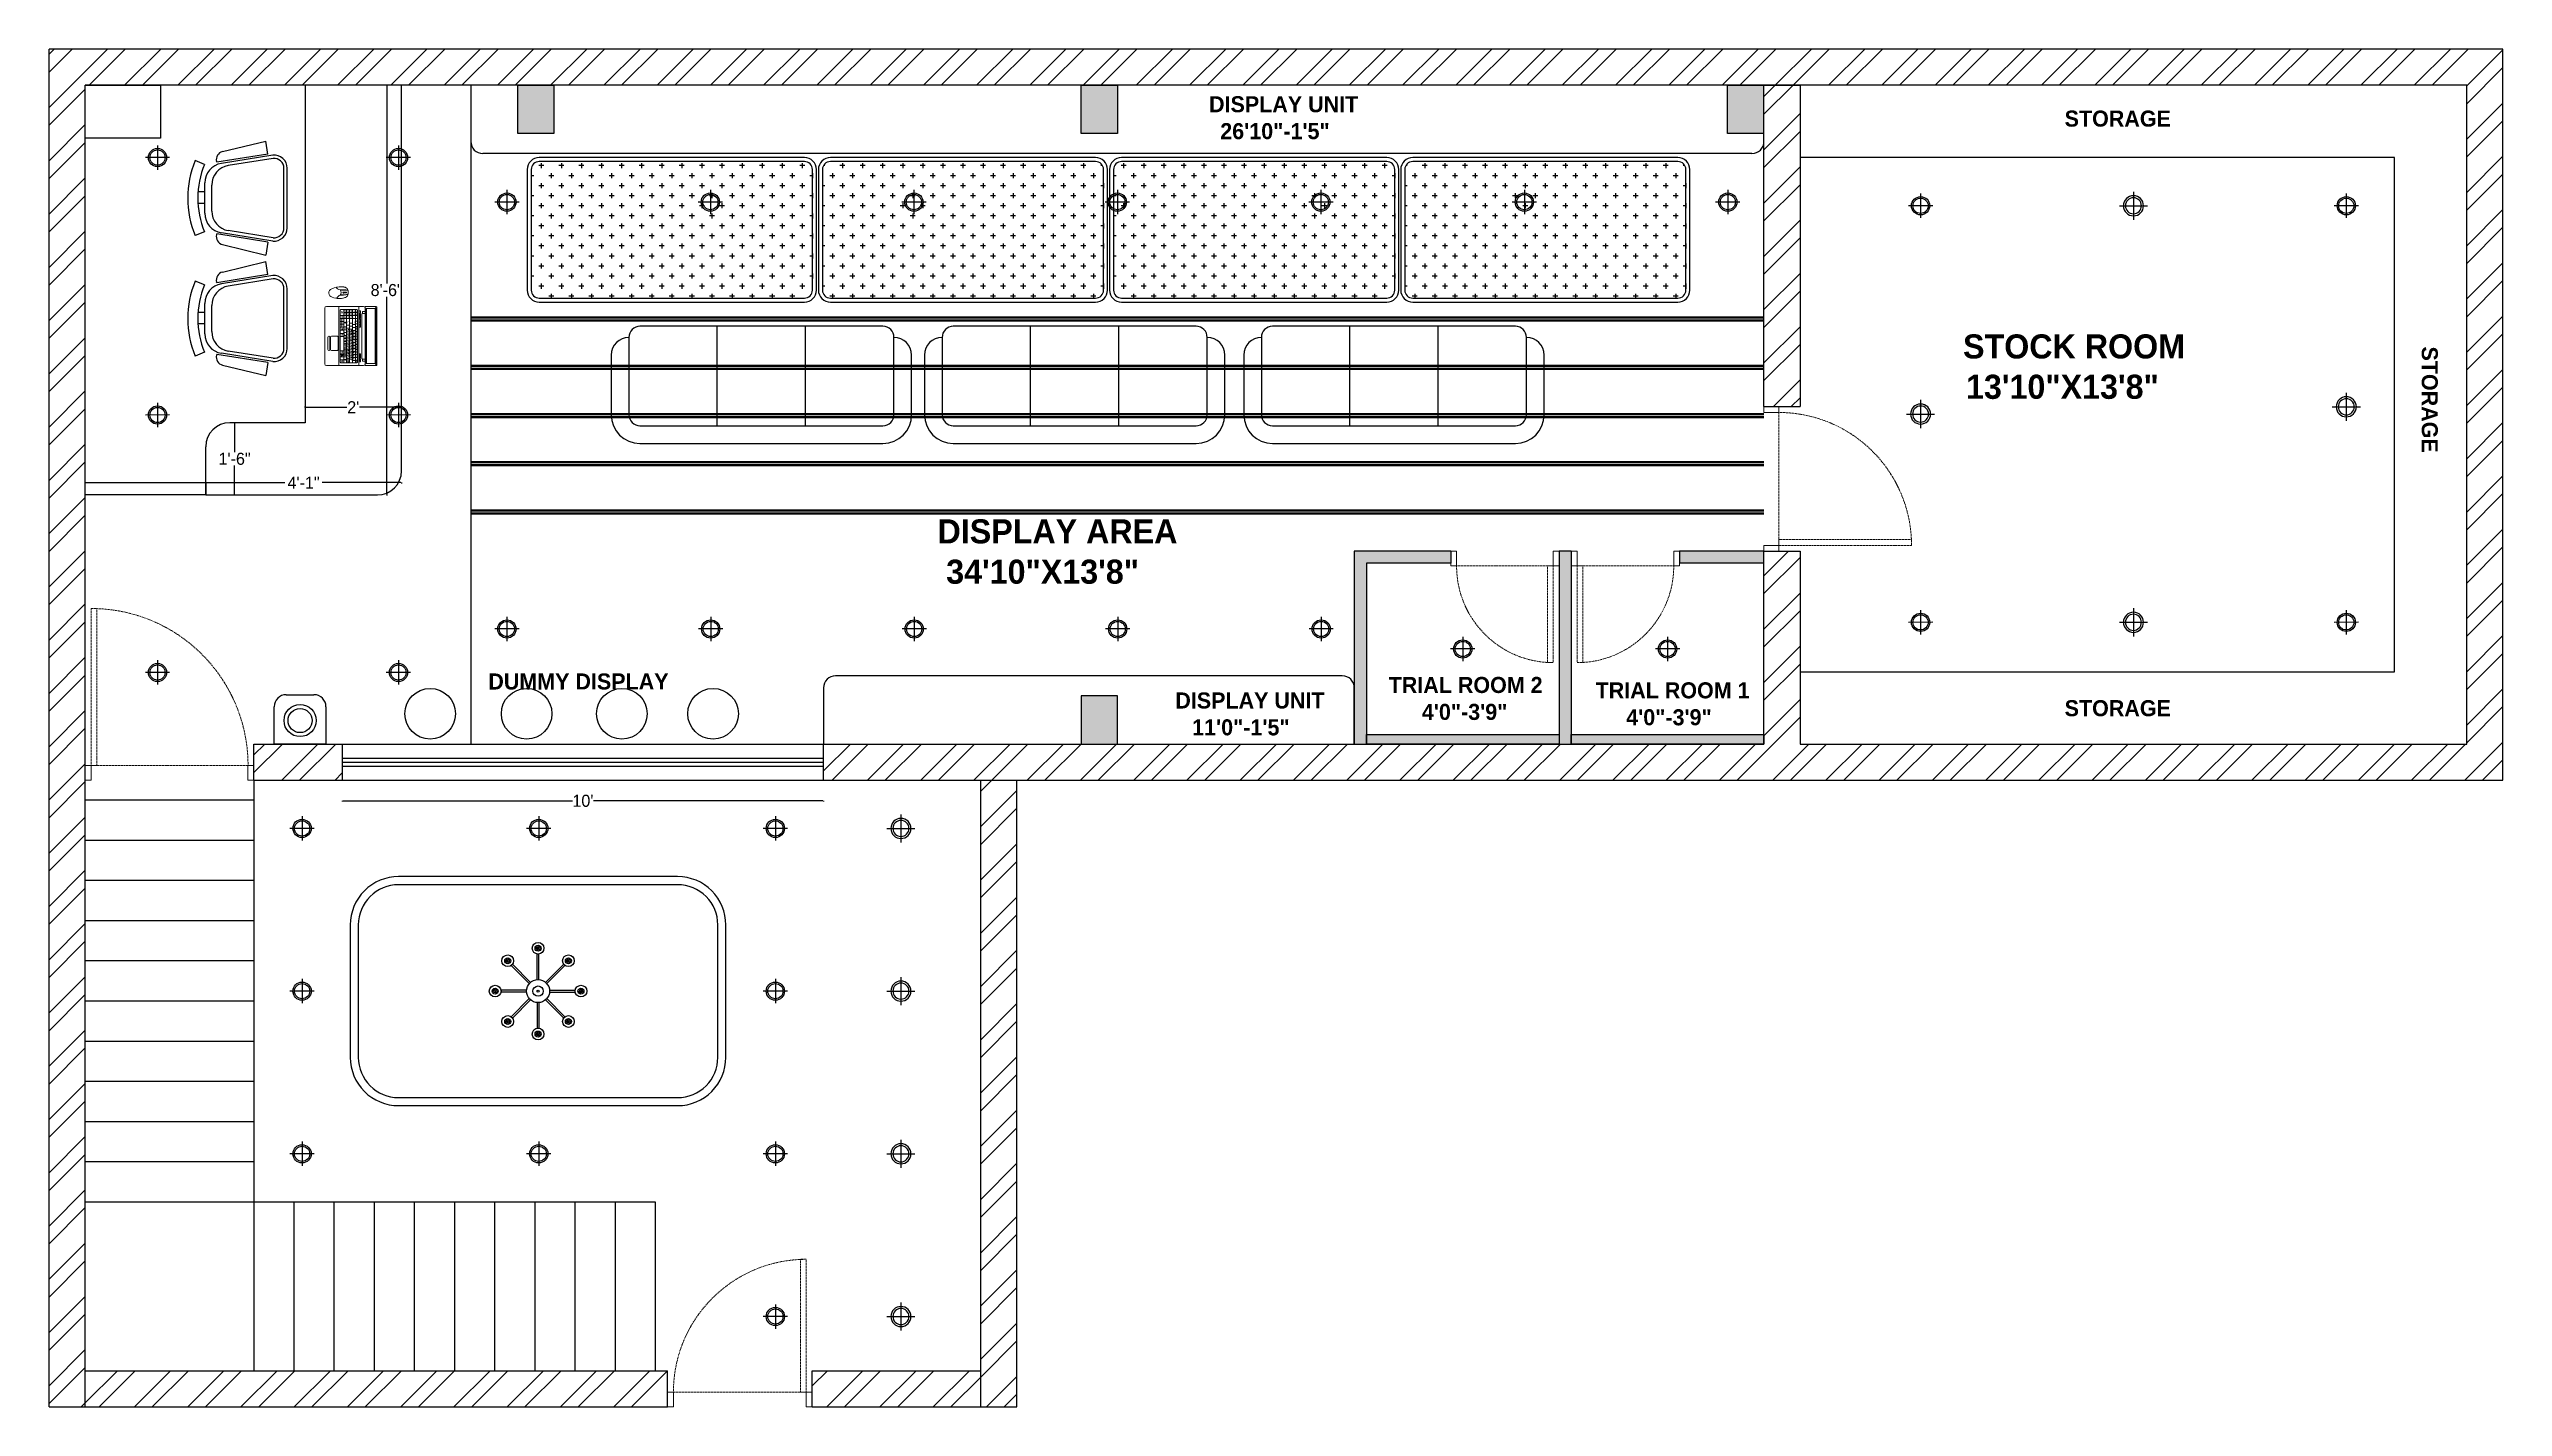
# Model space of a CAD drawing. Header units: inches. Extents: x 9636 to 21597, y -10243 to 557.
# Drawn here: x 12979 to 13590, y -734 to -396 of the extents above; entities that cross this region are included whole.
import ezdxf
from ezdxf.enums import TextEntityAlignment as Align

# ---------------------------------------------------------------- set-up
doc = ezdxf.new("R2010")
doc.units = ezdxf.units.IN
doc.header["$MEASUREMENT"] = 0
doc.linetypes.add('DASHED2', pattern=[0.375, 0.25, -0.125])
doc.linetypes.add('HIDDEN', pattern=[0.375, 0.25, -0.125])
for name, color, linetype in [('A-Door-Frame', 1, 'Continuous'), ('A-Door-Swing', 8, 'HIDDEN'), ('B-FURNITURE', 22, 'Continuous'), ('IEL-HATCH-002', 7, 'Continuous')]:
    doc.layers.add(name, color=color, linetype=linetype)
doc.styles.add('HEMI', font='stylu.ttf')
doc.styles.add('MtXpl_Stylus_BT', font='')
doc.styles.add('Romand', font='romand.shx', dxfattribs={"bigfont": '@extfont2.shx'})
doc.styles.get('MtXpl_Stylus_BT').set_extended_font_data('Stylus BT', bold=True)

# ---------------------------------------------------------------- blocks, each defined once
blk = doc.blocks.new('laptop_top')
at = {"color": 0, "linetype": 'ByBlock', "lineweight": -2}
for p, q in [((-167, 219), (-167, 9)), ((-167, 192), (167, 192)), ((-151, 91), (-151, 182)), ((149, 174), (-151, 174)), ((149, 157), (-151, 157)), ((149, 140), (-151, 140)), ((-148, 185), (146, 185)), ((-142, 213), (-142, 228)), ((-130, 213), (-142, 213)), ((-138, 201), (-138, 198)), ((-138, 174), (-138, 157)), ((-136, 185), (-136, 174)), ((-130, 213), (-130, 228)), ((-130, 157), (-130, 140)), ((-125, 140), (-125, 123)), ((-121, 185), (-121, 174)), ((-121, 174), (-121, 157)), ((-113, 157), (-113, 140)), ((-108, 140), (-108, 123)), ((-107, 185), (-107, 174)), ((-104, 174), (-104, 157)), ((-96, 157), (-96, 140)), ((-91, 185), (-91, 174)), ((-91, 140), (-91, 123)), ((-87, 174), (-87, 157)), ((-79, 157), (-79, 140)), ((-77, 185), (-77, 174)), ((-74, 140), (-74, 123)), ((-70, 174), (-70, 157)), ((-63, 185), (-63, 174)), ((-62, 157), (-62, 140)), ((-57, 140), (-57, 123)), ((-53, 174), (-53, 157)), ((-48, 185), (-48, 174)), ((-45, 157), (-45, 140)), ((-40, 140), (-40, 123)), ((-36, 174), (-36, 157)), ((-33, 185), (-33, 174)), ((-28, 157), (-28, 140)), ((-23, 140), (-23, 123)), ((-19, 185), (-19, 174)), ((-19, 174), (-19, 157)), ((-11, 157), (-11, 140)), ((-6, 140), (-6, 123)), ((-4, 185), (-4, 174)), ((-2, 174), (-2, 157)), ((6, 157), (6, 140)), ((10, 140), (10, 123)), ((11, 185), (11, 174)), ((14, 174), (14, 157)), ((23, 157), (23, 140)), ((26, 185), (26, 174)), ((27, 140), (27, 123)), ((31, 174), (31, 157)), ((39, 157), (39, 140)), ((40, 185), (40, 174)), ((44, 140), (44, 123)), ((48, 174), (48, 157)), ((54, 185), (54, 174)), ((56, 157), (56, 140)), ((61, 140), (61, 123)), ((63, 202), (63, 195)), ((65, 174), (65, 157)), ((69, 185), (69, 174)), ((73, 157), (73, 140)), ((84, 185), (84, 174)), ((99, 185), (99, 87)), ((116, 185), (116, 87)), ((128, 213), (128, 228)), ((139, 213), (128, 213)), ((133, 185), (133, 107)), ((139, 213), (139, 228)), ((149, 182), (149, 91)), ((167, 219), (167, 9)), ((-167, 80), (167, 80)), ((158, 0), (-158, 0)), ((149, 123), (-151, 123)), ((149, 107), (-151, 107)), ((146, 87), (-148, 87)), ((-134, 107), (-134, 87)), ((-117, 123), (-117, 107)), ((-117, 107), (-117, 87)), ((-100, 123), (-100, 107)), ((-100, 107), (-100, 87)), ((-83, 123), (-83, 107)), ((-83, 107), (-83, 87)), ((-81, 37), (-81, 71)), ((-81, 25), (-81, 22)), ((-77, 75), (-6, 75)), ((-77, 32), (-6, 32)), ((-77, 29), (-6, 29)), ((-77, 17), (-6, 17)), ((-66, 123), (-66, 107)), ((-49, 123), (-49, 107)), ((-32, 123), (-32, 107)), ((-15, 123), (-15, 107)), ((-2, 107), (-2, 87)), ((-1, 71), (-1, 37)), ((-1, 25), (-1, 22)), ((2, 123), (2, 107)), ((15, 107), (15, 87)), ((19, 123), (19, 107)), ((32, 107), (32, 87)), ((35, 123), (35, 107)), ((49, 107), (49, 87)), ((49, 97), (99, 97)), ((52, 123), (52, 107)), ((66, 107), (66, 87)), ((82, 107), (82, 87))]:
    blk.add_line(p, q, dxfattribs=at)
for points in [[(-167, 231), (-167, 291)], [(-161, 294), (161, 294)], [(161, 288), (-161, 288)], [(167, 291), (167, 231)], [(161, 228), (-161, 228)], [(155, 236), (-155, 236)], [(-124, 209), (122, 209)]]:
    blk.add_lwpolyline(points, dxfattribs=at)
for points in [[(-155, 285), (-155, 234), (155, 234), (155, 285), (-155, 285)], [(37, 130), (35, 134), (35, 130), (34, 130), (34, 134), (37, 130), (37, 134), (37, 134), (37, 130)], [(35, 135), (35, 135), (35, 135), (36, 135), (37, 135), (37, 135), (37, 135), (37, 134), (36, 134), (35, 135), (35, 135), (35, 135), (35, 135)]]:
    blk.add_lwpolyline(points, close=True, dxfattribs=at)
for points in [[(-144, 202), (-133, 202, -0.414214), (-130, 199), (-130, 198, -0.414214), (-133, 195), (-144, 195, -0.414214), (-146, 198), (-146, 199, -0.414214)], [(-124, 202), (-101, 202, -0.414214), (-100, 200), (-100, 200, -0.414214), (-101, 199), (-124, 199, -0.414214), (-125, 200), (-125, 200, -0.414214)], [(-124, 198), (-101, 198, -0.414214), (-100, 196), (-100, 196, -0.414214), (-101, 195), (-124, 195, -0.414214), (-125, 196), (-125, 196, -0.414214)], [(52, 202), (92, 202, -0.414214), (95, 199), (95, 198, -0.414214), (92, 195), (52, 195, -0.414214), (49, 198), (49, 199, -0.414214)], [(99, 202), (123, 202, -0.414214), (124, 200), (124, 200, -0.414214), (123, 199), (99, 199, -0.414214), (98, 200), (98, 200, -0.414214)], [(99, 198), (123, 198, -0.414214), (124, 196), (124, 196, -0.414214), (123, 195), (99, 195, -0.414214), (98, 196), (98, 196, -0.414214)], [(129, 202), (140, 202, -0.414214), (143, 199), (143, 198, -0.414214), (140, 195), (129, 195, -0.414214), (126, 198), (126, 199, -0.414214)], [(-108, 98, 0.301668), (-112, 98), (-114, 94, -0.301668), (-109, 94)], [(-107, 102, 0.301668), (-111, 102), (-112, 99, -0.301668), (-108, 98)], [(-104, 97, -0.279065), (-108, 97), (-109, 94, 0.279065), (-105, 93)], [(-102, 101, -0.279065), (-107, 102), (-108, 98, 0.279065), (-104, 98)]]:
    blk.add_lwpolyline(points, format="xyb", close=True, dxfattribs=at)
for points, format in [([(-132, 153, 0.445, 0.445, 0), (-136, 153, 3.56, 0, 0), (-140, 153, 0, 0, 0)], "xyseb"), ([(-140, 145, 0.445, 0.445, 0), (-135, 145, 3.56, 0, 0), (-132, 145, 0, 0, 0)], "xyseb"), ([(-130, 213, 0.381204), (-124, 209, -0.067107)], "xyb"), ([(83, 166, 0.89, 0.89, 0), (76, 166, 2.67, 0, 0), (71, 166, 0, 0, 0)], "xyseb"), ([(82, 137, 0.89, 0.89, 0), (82, 130, 0.89, 0.89, 0), (76, 130, 3.56, 0, 0), (71, 130, 0, 0, 0)], "xyseb"), ([(76, 202, -0.414214), (78, 199), (78, 198, -0.414214), (76, 195)], "xyb"), ([(128, 213, -0.381204), (122, 209, 0.067107)], "xyb"), ([(-133, 115), (-133, 110, -0.414214), (-133, 110), (-135, 110, -0.414214), (-135, 110), (-135, 115), (-137, 115, -0.606815), (-137, 116), (-134, 120, -0.520567), (-134, 120), (-130, 116, -0.606815), (-131, 115), (-133, 115)], "xyb"), ([(60, 92, 0.312, 0.312, 0), (57, 92, 2.49, 0, 0), (55, 92, 0, 0, 0)], "xyseb"), ([(76, 115), (76, 110, -0.414214), (76, 110), (75, 110, -0.414214), (75, 110), (75, 115), (72, 115, -0.606815), (72, 116), (75, 120, -0.520567), (76, 120), (79, 116, -0.606815), (79, 115), (76, 115)], "xyb"), ([(74, 99, 0.312, 0.312, 0), (74, 102, 2.49, 0, 0), (74, 105, 0, 0, 0)], "xyseb"), ([(74, 94, 0.312, 0.312, 0), (74, 91, 2.49, 0, 0), (74, 89, 0, 0, 0)], "xyseb"), ([(88, 92, 0.312, 0.312, 0), (91, 92, 2.49, 0, 0), (93, 92, 0, 0, 0)], "xyseb")]:
    blk.add_lwpolyline(points, format=format, dxfattribs=at)
at = {"color": 0, "linetype": 'ByBlock', "lineweight": -2, "const_width": 0.445}
for points in [[(-140, 151), (-140, 155)], [(-132, 143), (-132, 147)]]:
    blk.add_lwpolyline(points, dxfattribs=at)
at = {"color": 0, "linetype": 'ByBlock', "lineweight": -2}
blk.add_circle((-138, 198), 1.38, dxfattribs=at)
for centre, radius, start, end in [((-158, 219), 8.9, 90, 180), ((-148, 182), 3.56, 90, 180), ((146, 182), 3.56, 0, 90), ((158, 219), 8.9, 0, 90), ((-158, 9), 8.9, 180, 270), ((-148, 91), 3.56, 180, 270), ((-77, 71), 4.45, 90, 180), ((-77, 37), 4.45, 180, 270), ((-77, 25), 4.45, 90, 180), ((-77, 22), 4.45, 180, 270), ((-6, 71), 4.45, 0, 90), ((-6, 37), 4.45, 270, 0), ((-6, 25), 4.45, 0, 90), ((-6, 22), 4.45, 270, 0), ((146, 91), 3.56, 270, 0), ((158, 9), 8.9, 270, 0)]:
    blk.add_arc(centre, radius, start, end, dxfattribs=at)
for centre, major_axis, start_param, end_param in [((-161, 291), (6.23, 0), 1.570796, 3.141593), ((-161, 285), (6.23, 0), 1.570796, 3.141593), ((161, 291), (-6.23, 0), 3.141593, 4.712389), ((161, 285), (-6.23, 0), 3.141593, 4.712389), ((-161, 231), (-6.23, 0), 0, 1.570796)]:
    blk.add_ellipse(centre, major_axis=major_axis, ratio=0.5, start_param=start_param, end_param=end_param, dxfattribs=at)
at = {"color": 0, "linetype": 'ByBlock', "lineweight": -2, "extrusion": (0, 0, -1)}
blk.add_ellipse((161, 231), major_axis=(6.23, 0), ratio=0.5, start_param=0, end_param=1.570796, dxfattribs=at)
at = {"color": 0, "linetype": 'ByBlock', "lineweight": -2, "style": 'Romand'}
for s, height, p in [('Esc', 3.56, (-149, 182)), ('F1', 3.12, (-119, 182)), ('F2', 3.12, (-105, 182)), ('F3', 3.12, (-89, 182)), ('F4', 3.12, (-75, 182)), ('F5', 3.12, (-61, 182)), ('F6', 3.12, (-46, 182)), ('F7', 3.12, (-31, 182)), ('F8', 3.12, (-17, 182)), ('F9', 3.12, (-2, 182)), ('F10', 3.12, (13, 182)), ('F11', 3.12, (28, 182)), ('F12', 3.12, (42, 182))]:
    blk.add_text(s, height=height, dxfattribs=at).set_placement(p, align=Align.MIDDLE_LEFT)
for s, height, p in [('1', 4.45, (-129, 163)), ('Q', 4.45, (-121, 149)), ('2', 4.45, (-112, 163)), ('W', 4.45, (-104, 149)), ('3', 4.45, (-95, 163)), ('E', 4.45, (-87, 149)), ('4', 4.45, (-79, 163)), ('R', 4.45, (-70, 149)), ('5', 4.45, (-62, 163)), ('T', 4.45, (-53, 149)), ('6', 4.45, (-45, 163)), ('Y', 4.45, (-37, 149)), ('7', 4.45, (-28, 163)), ('U', 4.45, (-20, 149)), ('8', 4.45, (-11, 163)), ('I', 4.45, (-3, 149)), ('9', 4.45, (6, 163)), ('O', 4.45, (14, 149)), ('0', 4.45, (23, 163)), ('P', 4.45, (31, 149)), ('7', 4.45, (107, 149)), ('.', 4.45, (107, 166)), ('/', 4.45, (124, 180)), ('+', 4.45, (124, 166)), ('8', 4.45, (124, 149)), ('-', 4.45, (141, 166)), ('*', 4.45, (141, 180)), ('9', 4.45, (141, 149)), ('Cap Lock', 3.12, (-138, 132)), ('Ctrl', 3.12, (-142, 98)), ('A', 4.45, (-116, 132)), ('Z', 4.45, (-108, 115)), ('S', 4.45, (-99, 132)), ('Alt', 3.12, (-91, 98)), ('X', 4.45, (-91, 115)), ('D', 4.45, (-82, 132)), ('C', 4.45, (-74, 115)), ('F', 4.45, (-66, 132)), ('V', 4.45, (-58, 115)), ('G', 4.45, (-49, 132)), ('B', 4.45, (-41, 115)), ('H', 4.45, (-32, 132)), ('N', 4.45, (-24, 115)), ('J', 4.45, (-15, 132)), ('M', 4.45, (-7, 115)), ('K', 4.45, (2, 132)), ('Alt', 3.12, (6, 98)), (',', 4.45, (10, 115)), ('L', 4.45, (19, 132)), ('.', 4.45, (27, 115)), ('Ctrl', 3.12, (40, 98)), ('-', 4.45, (44, 115)), ('4', 4.45, (107, 132)), ('1', 4.45, (107, 115)), ('0', 4.45, (107, 98)), ('5', 4.45, (124, 132)), ('2', 4.45, (124, 115)), ('Enter', 3.12, (133, 97)), ('6', 4.45, (141, 132)), ('3', 4.45, (141, 115))]:
    blk.add_text(s, height=height, dxfattribs=at).set_placement(p, align=Align.MIDDLE_CENTER)
blk = doc.blocks.new('shth')
at = {"layer": 'IEL-HATCH-002', "true_color": 0x939598, "transparency": 33554687}
h = blk.add_hatch(color=252, dxfattribs=at)
h.dxf.hatch_style = 1
h.paths.add_polyline_path([(13104.85, -681.22), (13095.85, -681.22), (13095.85, -693.22), (13104.85, -693.22)])
h = blk.add_hatch(color=252, dxfattribs=at)
h.dxf.hatch_style = 1
h.paths.add_polyline_path([(13245.16, -681.22), (13236.16, -681.22), (13236.16, -693.22), (13245.16, -693.22)])
h.paths.add_polyline_path([(13245.16, -833.22), (13236.16, -833.22), (13236.16, -845.22), (13245.16, -845.22)])
h = blk.add_hatch(color=252, dxfattribs=at)
h.dxf.hatch_style = 1
h.paths.add_polyline_path([(13406.04, -681.22), (13397.04, -681.22), (13397.04, -693.22), (13406.04, -693.22)])
h = blk.add_hatch(color=252, dxfattribs=at)
h.dxf.hatch_style = 1
h.paths.add_polyline_path([(13307.16, -800.22), (13304.16, -800.22), (13304.16, -845.22), (13307.16, -845.22), (13307.16, -842.87)])
h.paths.add_polyline_path([(13328.16, -797.22), (13304.16, -797.22), (13304.16, -800.22), (13328.16, -800.22)])
h.paths.add_polyline_path([(13406.16, -797.22), (13385.16, -797.22), (13385.16, -800.22), (13406.16, -800.22)])
h.paths.add_polyline_path([(13358.16, -797.22), (13355.16, -797.22), (13355.16, -800.88), (13355.16, -845.22), (13358.16, -845.22)])
h = blk.add_hatch(color=252, dxfattribs=at)
h.dxf.hatch_style = 1
h.paths.add_polyline_path([(13358.16, -845.22), (13406.16, -845.22), (13406.16, -842.87), (13358.16, -842.87)])
h.paths.add_polyline_path([(13307.16, -845.22), (13355.16, -845.22), (13355.16, -842.87), (13307.16, -842.87)])
at = {"color": 252, "true_color": 0x939598}
for p, q in [((12979.16, -869.22), (12979.16, -672.22)), ((13590.16, -672.22), (12979.16, -672.22)), ((13590.16, -845.22), (13590.16, -672.22)), ((12988.16, -869.22), (12988.16, -681.22)), ((13581.16, -681.22), (12988.16, -681.22)), ((12988.16, -681.22), (13006.89, -681.22)), ((12988.16, -694.37), (12988.16, -681.22)), ((13006.89, -681.22), (13006.89, -694.37)), ((13042.91, -681.22), (13042.91, -765.22)), ((13063.18, -681.22), (13063.4, -681.22)), ((13063.22, -681.4), (13063.22, -730.57)), ((13066.91, -777.22), (13066.91, -681.22)), ((13084.16, -681.22), (13084.16, -695.22)), ((13095.85, -693.22), (13095.85, -681.22)), ((13095.85, -681.22), (13104.85, -681.22)), ((13104.85, -681.22), (13104.85, -693.22)), ((13236.16, -693.22), (13236.16, -681.22)), ((13236.16, -681.22), (13245.16, -681.22)), ((13245.16, -681.22), (13245.16, -693.22)), ((13397.04, -693.22), (13397.04, -681.22)), ((13397.04, -681.22), (13406.04, -681.22)), ((13406.04, -681.22), (13406.04, -693.22)), ((13406.16, -761.22), (13406.16, -681.22)), ((13406.16, -681.22), (13415.16, -681.22)), ((13406.16, -695.22), (13406.16, -681.22)), ((13415.16, -681.22), (13415.16, -761.22)), ((13581.16, -845.22), (13581.16, -681.22)), ((13006.89, -694.37), (12988.16, -694.37)), ((13104.85, -693.22), (13095.85, -693.22)), ((13245.16, -693.22), (13236.16, -693.22)), ((13406.04, -693.22), (13397.04, -693.22)), ((13403.16, -698.22), (13087.16, -698.22)), ((13098.22, -702.22), (13098.22, -732.22)), ((13099.22, -702.22), (13099.22, -732.22)), ((13167.22, -699.22), (13101.22, -699.22)), ((13167.22, -700.22), (13101.22, -700.22)), ((13169.22, -732.22), (13169.22, -702.22)), ((13170.22, -732.22), (13170.22, -702.22)), ((13170.72, -702.22), (13170.72, -732.22)), ((13171.72, -702.22), (13171.72, -732.22)), ((13239.72, -699.22), (13173.72, -699.22)), ((13239.72, -700.22), (13173.72, -700.22)), ((13241.72, -732.22), (13241.72, -702.22)), ((13242.72, -732.22), (13242.72, -702.22)), ((13243.22, -702.22), (13243.22, -732.22)), ((13244.22, -702.22), (13244.22, -732.22)), ((13312.22, -699.22), (13246.22, -699.22)), ((13312.22, -700.22), (13246.22, -700.22)), ((13314.22, -732.22), (13314.22, -702.22)), ((13315.22, -732.22), (13315.22, -702.22)), ((13315.72, -702.22), (13315.72, -732.22)), ((13316.72, -702.22), (13316.72, -732.22)), ((13384.72, -699.22), (13318.72, -699.22)), ((13384.72, -700.22), (13318.72, -700.22)), ((13386.72, -732.22), (13386.72, -702.22)), ((13387.72, -732.22), (13387.72, -702.22)), ((13563.16, -699.22), (13415.16, -699.22)), ((13563.16, -827.22), (13563.16, -699.22)), ((13063.22, -783.04), (13063.22, -733.86)), ((13101.22, -734.22), (13167.22, -734.22)), ((13101.22, -735.22), (13167.22, -735.22)), ((13173.72, -734.22), (13239.72, -734.22)), ((13173.72, -735.22), (13239.72, -735.22)), ((13246.22, -734.22), (13312.22, -734.22)), ((13246.22, -735.22), (13312.22, -735.22)), ((13318.72, -734.22), (13384.72, -734.22)), ((13318.72, -735.22), (13384.72, -735.22)), ((13145.53, -765.98), (13145.53, -741.23)), ((13167.53, -765.98), (13167.53, -741.23)), ((13223.53, -765.98), (13223.53, -741.23)), ((13245.53, -765.98), (13245.53, -741.23)), ((13303.03, -765.98), (13303.03, -741.23)), ((13325.03, -765.98), (13325.03, -741.23)), ((13119.13, -748.38), (13119.13, -763.23)), ((13193.93, -763.23), (13193.93, -748.38)), ((13197.13, -748.38), (13197.13, -763.23)), ((13271.93, -763.23), (13271.93, -748.38)), ((13276.63, -748.38), (13276.63, -763.23)), ((13351.43, -763.23), (13351.43, -748.38)), ((13042.91, -761.41), (13042.91, -761.19)), ((13043.09, -761.37), (13053.34, -761.37)), ((13066.73, -761.37), (13056.48, -761.37)), ((13066.91, -761.41), (13066.91, -761.19)), ((13406.16, -761.22), (13415.16, -761.22)), ((13042.91, -765.22), (13024.16, -765.22)), ((13025.38, -765.22), (13025.17, -765.22)), ((13025.35, -765.4), (13025.35, -772.57)), ((13018.16, -783.22), (13018.16, -771.22)), ((13025.35, -783.04), (13025.35, -775.86)), ((13126.28, -770.38), (13186.78, -770.38)), ((13204.28, -770.38), (13264.78, -770.38)), ((13283.78, -770.38), (13344.28, -770.38)), ((12988.16, -783.22), (12988.16, -780.07)), ((12988.16, -780.07), (13018.16, -780.07)), ((13018.16, -780.07), (13018.16, -783.22)), ((13018.16, -780.11), (13018.16, -780.33)), ((13018.34, -780.15), (13037.9, -780.15)), ((13066.73, -780.15), (13047.17, -780.15)), ((13066.91, -780.11), (13066.91, -780.33)), ((13018.16, -783.22), (12988.16, -783.22)), ((13018.16, -783.22), (13060.91, -783.22)), ((13025.38, -783.22), (13025.17, -783.22)), ((13063.18, -783.22), (13063.4, -783.22)), ((13328.16, -797.22), (13304.16, -797.22)), ((13304.16, -797.22), (13304.16, -845.22)), ((13328.16, -800.22), (13307.16, -800.22)), ((13307.16, -800.22), (13307.16, -845.22)), ((13328.16, -797.22), (13328.16, -800.22)), ((13358.16, -797.22), (13355.16, -797.22)), ((13355.16, -797.22), (13355.16, -845.22)), ((13358.16, -797.22), (13358.16, -845.22)), ((13406.16, -797.22), (13385.16, -797.22)), ((13385.16, -797.22), (13385.16, -800.22)), ((13406.16, -800.22), (13385.16, -800.22)), ((13406.16, -845.22), (13406.16, -797.22)), ((13406.16, -797.22), (13415.16, -797.22)), ((13415.16, -797.22), (13415.16, -845.22)), ((13301.16, -828.22), (13175.01, -828.22)), ((13415.16, -827.22), (13563.16, -827.22)), ((13035.21, -845.22), (13035.21, -835.93)), ((13038.21, -832.93), (13045.11, -832.93)), ((13048.11, -835.93), (13048.11, -845.22)), ((13172.01, -831.22), (13172.01, -845.22)), ((13245.16, -833.22), (13236.16, -833.22)), ((13236.16, -833.22), (13236.16, -845.22)), ((13245.16, -845.22), (13245.16, -833.22)), ((13304.16, -845.22), (13304.16, -831.22)), ((13307.16, -845.22), (13307.16, -842.87)), ((13307.16, -842.87), (13355.16, -842.87)), ((13355.16, -842.87), (13355.16, -845.22)), ((13358.16, -845.22), (13358.16, -842.87)), ((13358.16, -842.87), (13406.16, -842.87)), ((13406.16, -842.87), (13406.16, -845.22)), ((13030.16, -845.22), (13406.16, -845.22)), ((13030.16, -854.22), (13030.16, -845.22)), ((13048.11, -845.22), (13035.21, -845.22)), ((13052.16, -845.22), (13052.16, -854.22)), ((13052.16, -848.72), (13172.01, -848.72)), ((13172.01, -854.22), (13172.01, -845.22)), ((13236.16, -845.22), (13245.16, -845.22)), ((13355.16, -845.22), (13307.16, -845.22)), ((13406.16, -845.22), (13358.16, -845.22)), ((13415.16, -845.22), (13581.16, -845.22)), ((13590.16, -854.22), (13590.16, -845.22)), ((13030.16, -854.22), (13590.16, -854.22)), ((13030.16, -854.22), (13030.16, -869.22)), ((13030.16, -854.22), (13030.16, -959.22)), ((13052.16, -849.72), (13172.01, -849.72)), ((13052.16, -850.72), (13172.01, -850.72)), ((13211.16, -1010.22), (13211.16, -854.22)), ((13220.16, -1010.22), (13220.16, -854.22)), ((13030.16, -859.22), (12988.16, -859.22)), ((13052.16, -859.32), (13052.16, -859.54)), ((13052.34, -859.36), (13109.46, -859.36)), ((13171.83, -859.36), (13114.7, -859.36)), ((13172.01, -859.32), (13172.01, -859.54)), ((12979.16, -1010.22), (12979.16, -869.22)), ((13030.16, -869.22), (12988.16, -869.22)), ((12988.16, -1010.22), (12988.16, -869.22)), ((13030.16, -879.22), (12988.16, -879.22)), ((13030.16, -889.22), (12988.16, -889.22)), ((13030.16, -899.22), (12988.16, -899.22)), ((13030.16, -909.22), (12988.16, -909.22)), ((13030.16, -919.22), (12988.16, -919.22)), ((13030.16, -929.22), (12988.16, -929.22)), ((13030.16, -939.22), (12988.16, -939.22)), ((13030.16, -949.22), (12988.16, -949.22)), ((13030.16, -959.22), (12988.16, -959.22)), ((13130.16, -959.22), (13030.16, -959.22)), ((13030.16, -959.22), (13030.16, -1001.22)), ((13040.16, -1001.22), (13040.16, -959.22)), ((13050.16, -1001.22), (13050.16, -959.22)), ((13060.16, -1001.22), (13060.16, -959.22)), ((13070.16, -1001.22), (13070.16, -959.22)), ((13080.16, -1001.22), (13080.16, -959.22)), ((13090.16, -1001.22), (13090.16, -959.22)), ((13100.16, -1001.22), (13100.16, -959.22)), ((13110.16, -1001.22), (13110.16, -959.22)), ((13120.16, -1001.22), (13120.16, -959.22)), ((13130.16, -1001.22), (13130.16, -959.22)), ((12988.16, -1001.22), (13133.16, -1001.22)), ((13133.16, -1010.22), (13133.16, -1001.22)), ((13169.16, -1001.22), (13211.16, -1001.22)), ((13169.16, -1010.22), (13169.16, -1001.22)), ((12979.16, -1010.22), (13133.16, -1010.22)), ((13169.16, -1010.22), (13220.16, -1010.22))]:
    blk.add_line(p, q, dxfattribs=at)
at = {"color": 252, "lineweight": 9, "true_color": 0x939598}
for points in [[(13053.65, -732.74, -0.241004), (13053.24, -733.89, -0.217003), (13049.64, -733.98, -0.752527), (13049.54, -731.88, -0.115399), (13051.98, -731.37, -0.099122), (13053.13, -731.63, -0.240483), (13053.65, -732.74)], [(13053.58, -732.28, 0.071754), (13052.62, -732.12, 0.043169), (13051.99, -732.16, -0.269309), (13050.73, -731.67, -0.36617), (13050.79, -731.47, -0.160325), (13053.13, -731.63, -0.150096), (13053.58, -732.27)], [(13053.6, -732.34, 0.141108), (13052.09, -732.26, -0.211379), (13051.63, -732.17, -0.412702), (13051.64, -733.51, -0.176997), (13052.15, -733.39, 0.141094), (13053.64, -733.16, 0.080592), (13053.65, -732.74, 0.075205), (13053.6, -732.34)], [(13052.57, -732.95), (13053.18, -732.91, 0.837339), (13053.13, -732.69), (13052.43, -732.72, 1), (13052.44, -732.95)], [(13053.63, -733.2, -0.055019), (13052.85, -733.42, -0.050601), (13052.12, -733.47, 0.084687), (13051.64, -733.51, 0.175899), (13050.87, -734.03, 0.569307), (13050.97, -734.28, 0.064428), (13052, -734.27, 0.081238), (13053.24, -733.89, 0.150456), (13053.63, -733.2)]]:
    blk.add_lwpolyline(points, format="xyb", close=True, dxfattribs=at)
at = {"color": 252, "true_color": 0x939598}
for points in [[(13186.78, -741.23), (13126.28, -741.23, 0.414214), (13123.53, -743.98), (13123.53, -763.23, 0.414214), (13126.28, -765.98), (13186.78, -765.98, 0.414214), (13189.53, -763.23), (13189.53, -743.98, 0.414214)], [(13264.78, -741.23), (13204.28, -741.23, 0.414214), (13201.53, -743.98), (13201.53, -763.23, 0.414214), (13204.28, -765.98), (13264.78, -765.98, 0.414214), (13267.53, -763.23), (13267.53, -743.98, 0.414214)], [(13344.28, -741.23), (13283.78, -741.23, 0.414214), (13281.03, -743.98), (13281.03, -763.23, 0.414214), (13283.78, -765.98), (13344.28, -765.98, 0.414214), (13347.03, -763.23), (13347.03, -743.98, 0.414214)]]:
    blk.add_lwpolyline(points, format="xyb", close=True, dxfattribs=at)
for centre, radius in [((13041.66, -839.37), 4), ((13041.66, -839.37), 3), ((13074.05, -837.67), 6.3), ((13098.07, -837.67), 6.3), ((13121.78, -837.67), 6.3), ((13144.49, -837.67), 6.3)]:
    blk.add_circle(centre, radius, dxfattribs=at)
for centre, radius, start, end in [((13087.16, -695.22), 3, 180, 270), ((13403.16, -695.22), 3, 270, 0), ((13101.22, -702.22), 3, 90, 180), ((13101.22, -702.22), 2, 90, 180), ((13167.22, -702.22), 3, 0, 90), ((13167.22, -702.22), 2, 0, 90), ((13173.72, -702.22), 3, 90, 180), ((13173.72, -702.22), 2, 90, 180), ((13239.72, -702.22), 3, 0, 90), ((13239.72, -702.22), 2, 0, 90), ((13246.22, -702.22), 3, 90, 180), ((13246.22, -702.22), 2, 90, 180), ((13312.22, -702.22), 3, 0, 90), ((13312.22, -702.22), 2, 0, 90), ((13318.72, -702.22), 3, 90, 180), ((13318.72, -702.22), 2, 90, 180), ((13384.72, -702.22), 3, 0, 90), ((13384.72, -702.22), 2, 0, 90), ((13101.22, -732.22), 3, 180, 270), ((13101.22, -732.22), 2, 180, 270), ((13167.22, -732.22), 3, 270, 0), ((13167.22, -732.22), 2, 270, 0), ((13173.72, -732.22), 3, 180, 270), ((13173.72, -732.22), 2, 180, 270), ((13239.72, -732.22), 3, 270, 0), ((13239.72, -732.22), 2, 270, 0), ((13246.22, -732.22), 3, 180, 270), ((13246.22, -732.22), 2, 180, 270), ((13312.22, -732.22), 3, 270, 0), ((13312.22, -732.22), 2, 270, 0), ((13318.72, -732.22), 3, 180, 270), ((13318.72, -732.22), 2, 180, 270), ((13384.72, -732.22), 3, 270, 0), ((13384.72, -732.22), 2, 270, 0), ((13123.53, -748.38), 4.4, 90, 180), ((13189.53, -748.38), 4.4, 0, 90), ((13201.53, -748.38), 4.4, 90, 180), ((13267.53, -748.38), 4.4, 0, 90), ((13281.03, -748.38), 4.4, 90, 180), ((13347.03, -748.38), 4.4, 0, 90), ((13126.28, -763.23), 7.15, 180, 270), ((13186.78, -763.23), 7.15, 270, 0), ((13204.28, -763.23), 7.15, 180, 270), ((13264.78, -763.23), 7.15, 270, 0), ((13283.78, -763.23), 7.15, 180, 270), ((13344.28, -763.23), 7.15, 270, 0), ((13024.16, -771.22), 6, 90, 180), ((13060.91, -777.22), 6, 270, 360), ((13175.01, -831.22), 3, 90, 180), ((13301.16, -831.22), 3, 0, 90), ((13038.21, -835.93), 3, 90, 180), ((13045.11, -835.93), 3, 0, 90)]:
    blk.add_arc(centre, radius, start, end, dxfattribs=at)
for points in [[(13063.19, -681.4), (13063.25, -681.4), (13063.22, -681.22)], [(13043.09, -761.34), (13043.09, -761.4), (13042.91, -761.37)], [(13066.73, -761.34), (13066.73, -761.4), (13066.91, -761.37)], [(13025.32, -765.4), (13025.38, -765.4), (13025.35, -765.22)], [(13018.34, -780.12), (13018.34, -780.18), (13018.16, -780.15)], [(13066.73, -780.12), (13066.73, -780.18), (13066.91, -780.15)], [(13025.32, -783.04), (13025.38, -783.04), (13025.35, -783.22)], [(13063.19, -783.04), (13063.25, -783.04), (13063.22, -783.22)], [(13052.34, -859.33), (13052.34, -859.39), (13052.16, -859.36)], [(13171.83, -859.33), (13171.83, -859.39), (13172.01, -859.36)]]:
    blk.add_solid(points, dxfattribs=at)
at = {"layer": 'A-Door-Frame', "color": 252, "lineweight": 5, "true_color": 0x939598}
for p, q in [((13406.16, -761.22), (13409.83, -761.22)), ((13328.16, -797.22), (13328.16, -800.88)), ((13355.16, -797.22), (13355.16, -800.88)), ((13358.16, -797.22), (13358.16, -800.88)), ((13385.16, -797.22), (13385.16, -800.88)), ((13406.16, -797.22), (13409.83, -797.22)), ((12988.16, -854.22), (12988.16, -850.55)), ((13030.16, -854.22), (13030.16, -850.55)), ((13133.16, -1010.22), (13133.16, -1006.55)), ((13169.16, -1010.22), (13169.16, -1006.55))]:
    blk.add_line(p, q, dxfattribs=at)
for points in [[(13406.16, -761.22), (13406.16, -762.68), (13409.83, -762.68), (13409.83, -761.22)], [(13328.16, -797.22), (13329.63, -797.22), (13329.63, -800.88), (13328.16, -800.88)], [(13355.16, -797.22), (13353.69, -797.22), (13353.69, -800.88), (13355.16, -800.88)], [(13358.16, -797.22), (13359.63, -797.22), (13359.63, -800.88), (13358.16, -800.88)], [(13385.16, -797.22), (13383.69, -797.22), (13383.69, -800.88), (13385.16, -800.88)], [(13406.16, -797.22), (13406.16, -795.75), (13409.83, -795.75), (13409.83, -797.22)], [(12988.16, -854.22), (12989.63, -854.22), (12989.63, -850.55), (12988.16, -850.55)], [(13030.16, -854.22), (13028.69, -854.22), (13028.69, -850.55), (13030.16, -850.55)], [(13133.16, -1010.22), (13134.63, -1010.22), (13134.63, -1006.55), (13133.16, -1006.55)], [(13169.16, -1010.22), (13167.69, -1010.22), (13167.69, -1006.55), (13169.16, -1006.55)]]:
    blk.add_lwpolyline(points, dxfattribs=at)
at = {"layer": 'A-Door-Swing', "color": 252, "linetype": 'DASHED2', "lineweight": 5, "true_color": 0x939598}
for p, q in [((13409.83, -795.45), (13409.83, -762.39)), ((13353.48, -800.88), (13329.41, -800.88)), ((13359.84, -800.88), (13383.91, -800.88)), ((12989.98, -850.55), (13029.04, -850.55)), ((13167.4, -1006.55), (13134.33, -1006.55))]:
    blk.add_line(p, q, dxfattribs=at)
for points in [[(13409.83, -795.75), (13442.89, -795.75), (13442.89, -794.28), (13409.83, -794.28)], [(13353.69, -800.88), (13353.69, -824.95), (13352.23, -824.95), (13352.23, -800.88)], [(13359.63, -800.88), (13359.63, -824.95), (13361.09, -824.95), (13361.09, -800.88)], [(12989.63, -850.55), (12989.63, -811.48), (12991.09, -811.48), (12991.09, -850.55)], [(13167.69, -1006.55), (13167.69, -973.48), (13166.23, -973.48), (13166.23, -1006.55)]]:
    blk.add_lwpolyline(points, close=True, dxfattribs=at)
for centre, radius, start, end in [((13409.83, -795.75), 33.07, 0, 90), ((13353.69, -800.88), 24.07, 180, 270), ((13359.63, -800.88), 24.07, 270, 0), ((12989.63, -850.55), 39.07, 0, 90), ((13167.69, -1006.55), 33.07, 90, 180)]:
    blk.add_arc(centre, radius, start, end, dxfattribs=at)
at = {"layer": 'B-FURNITURE', "color": 252, "true_color": 0x939598}
for p, q in [((13022.35, -697.73), (13033.13, -695.12)), ((13033.65, -698.36), (13033.13, -695.12)), ((13017.85, -700.93), (13015.52, -699.99)), ((13020.89, -700.4), (13020.85, -700.21)), ((13033.65, -698.36), (13020.89, -700.4)), ((13034.84, -698.62), (13022.08, -700.67)), ((13034.97, -699.43), (13023.79, -701.23)), ((13037.63, -716.74), (13037.63, -701.88)), ((13038.45, -716.74), (13038.45, -701.88)), ((13016.27, -707.71), (13017.94, -707.71)), ((13017.94, -713.1), (13017.94, -705.53)), ((13019.65, -712.54), (13019.65, -706.08)), ((13016.24, -710.56), (13017.94, -710.56)), ((13017.85, -717.69), (13015.52, -718.64)), ((13020.89, -718.22), (13020.85, -718.42)), ((13033.65, -720.27), (13020.89, -718.22)), ((13034.84, -720.01), (13022.08, -717.96)), ((13022.35, -720.9), (13033.13, -723.51)), ((13034.97, -719.2), (13023.79, -717.4)), ((13033.65, -720.27), (13033.13, -723.51)), ((13022.35, -727.72), (13033.13, -725.11)), ((13033.65, -728.35), (13033.13, -725.11)), ((13017.85, -730.93), (13015.52, -729.98)), ((13020.89, -730.4), (13020.85, -730.2)), ((13033.65, -728.35), (13020.89, -730.4)), ((13034.84, -728.61), (13022.08, -730.66)), ((13034.97, -729.42), (13023.79, -731.22)), ((13037.63, -746.74), (13037.63, -731.88)), ((13038.45, -746.74), (13038.45, -731.88)), ((13016.27, -737.7), (13017.94, -737.7)), ((13017.94, -743.09), (13017.94, -735.52)), ((13019.65, -742.54), (13019.65, -736.08)), ((13016.24, -740.56), (13017.94, -740.56)), ((13017.85, -747.69), (13015.52, -748.63)), ((13020.89, -748.22), (13020.85, -748.41)), ((13033.65, -750.26), (13020.89, -748.22)), ((13034.84, -750), (13022.08, -747.95)), ((13022.35, -750.89), (13033.13, -753.5)), ((13034.97, -749.19), (13023.79, -747.39)), ((13033.65, -750.26), (13033.13, -753.5))]:
    blk.add_line(p, q, dxfattribs=at)
for centre, radius, start, end in [((13038.45, -709.31), 24.75, 157.85911, 202.14089), ((13038.45, -709.31), 22.24, 157.85911, 202.14089), ((13022.86, -705.53), 4.92, 99.12367, 180), ((13024.57, -706.08), 4.92, 99.12367, 180), ((13022.84, -699.72), 2.05, 103.63667, 193.63667), ((13035.17, -701.88), 3.28, 0, 95.71059), ((13035.17, -701.88), 2.46, 0, 95.71059), ((13022.86, -713.1), 4.92, 180, 260.87633), ((13024.57, -712.54), 4.92, 180, 260.87633), ((13022.84, -718.9), 2.05, 166.36333, 256.36333), ((13035.17, -716.74), 3.28, 264.28941, 0), ((13035.17, -716.74), 2.46, 264.28941, 0), ((13038.45, -739.31), 24.75, 157.85911, 202.14089), ((13038.45, -739.31), 22.24, 157.85911, 202.14089), ((13022.86, -735.52), 4.92, 99.12367, 180), ((13024.57, -736.08), 4.92, 99.12367, 180), ((13022.84, -729.72), 2.05, 103.63667, 193.63667), ((13035.17, -731.88), 3.28, 0, 95.71059), ((13035.17, -731.88), 2.46, 0, 95.71059), ((13022.86, -743.09), 4.92, 180, 260.87633), ((13024.57, -742.54), 4.92, 180, 260.87633), ((13022.84, -748.9), 2.05, 166.36333, 256.36333), ((13035.17, -746.74), 3.28, 264.28941, 0), ((13035.17, -746.74), 2.46, 264.28941, 0)]:
    blk.add_arc(centre, radius, start, end, dxfattribs=at)
at = {"layer": 'IEL-HATCH-002', "color": 252, "linetype": 'Continuous', "true_color": 0x939598, "transparency": 33554687}
for p, q in [((12979.16, -673.51), (12980.45, -672.22)), ((12979.16, -686.77), (12993.71, -672.22)), ((12979.16, -677.93), (12984.87, -672.22)), ((12989.13, -681.22), (12998.13, -672.22)), ((12997.97, -681.22), (13006.97, -672.22)), ((13002.39, -681.22), (13011.39, -672.22)), ((13011.23, -681.22), (13020.23, -672.22)), ((13015.65, -681.22), (13024.65, -672.22)), ((13024.49, -681.22), (13033.49, -672.22)), ((13028.91, -681.22), (13037.91, -672.22)), ((13037.75, -681.22), (13046.75, -672.22)), ((13042.17, -681.22), (13051.17, -672.22)), ((13051, -681.22), (13060, -672.22)), ((13055.42, -681.22), (13064.42, -672.22)), ((13064.26, -681.22), (13073.26, -672.22)), ((13068.68, -681.22), (13077.68, -672.22)), ((13077.52, -681.22), (13086.52, -672.22)), ((13081.94, -681.22), (13090.94, -672.22)), ((13090.78, -681.22), (13099.78, -672.22)), ((13095.2, -681.22), (13104.2, -672.22)), ((13104.04, -681.22), (13113.04, -672.22)), ((13108.46, -681.22), (13117.46, -672.22)), ((13117.3, -681.22), (13126.3, -672.22)), ((13121.72, -681.22), (13130.72, -672.22)), ((13130.55, -681.22), (13139.55, -672.22)), ((13134.97, -681.22), (13143.97, -672.22)), ((13143.81, -681.22), (13152.81, -672.22)), ((13148.23, -681.22), (13157.23, -672.22)), ((13157.07, -681.22), (13166.07, -672.22)), ((13161.49, -681.22), (13170.49, -672.22)), ((13170.33, -681.22), (13179.33, -672.22)), ((13174.75, -681.22), (13183.75, -672.22)), ((13183.59, -681.22), (13192.59, -672.22)), ((13188.01, -681.22), (13197.01, -672.22)), ((13196.85, -681.22), (13205.85, -672.22)), ((13201.26, -681.22), (13210.26, -672.22)), ((13210.1, -681.22), (13219.1, -672.22)), ((13214.52, -681.22), (13223.52, -672.22)), ((13223.36, -681.22), (13232.36, -672.22)), ((13227.78, -681.22), (13236.78, -672.22)), ((13236.62, -681.22), (13245.62, -672.22)), ((13241.04, -681.22), (13250.04, -672.22)), ((13249.88, -681.22), (13258.88, -672.22)), ((13254.3, -681.22), (13263.3, -672.22)), ((13263.14, -681.22), (13272.14, -672.22)), ((13267.56, -681.22), (13276.56, -672.22)), ((13276.39, -681.22), (13285.39, -672.22)), ((13280.81, -681.22), (13289.81, -672.22)), ((13289.65, -681.22), (13298.65, -672.22)), ((13294.07, -681.22), (13303.07, -672.22)), ((13302.91, -681.22), (13311.91, -672.22)), ((13307.33, -681.22), (13316.33, -672.22)), ((13316.17, -681.22), (13325.17, -672.22)), ((13320.59, -681.22), (13329.59, -672.22)), ((13329.43, -681.22), (13338.43, -672.22)), ((13333.85, -681.22), (13342.85, -672.22)), ((13342.69, -681.22), (13351.69, -672.22)), ((13347.11, -681.22), (13356.11, -672.22)), ((13355.94, -681.22), (13364.94, -672.22)), ((13360.36, -681.22), (13369.36, -672.22)), ((13369.2, -681.22), (13378.2, -672.22)), ((13373.62, -681.22), (13382.62, -672.22)), ((13382.46, -681.22), (13391.46, -672.22)), ((13386.88, -681.22), (13395.88, -672.22)), ((13395.72, -681.22), (13404.72, -672.22)), ((13400.14, -681.22), (13409.14, -672.22)), ((13408.98, -681.22), (13417.98, -672.22)), ((13413.4, -681.22), (13422.4, -672.22)), ((13422.24, -681.22), (13431.24, -672.22)), ((13426.65, -681.22), (13435.65, -672.22)), ((13435.49, -681.22), (13444.49, -672.22)), ((13439.91, -681.22), (13448.91, -672.22)), ((13448.75, -681.22), (13457.75, -672.22)), ((13453.17, -681.22), (13462.17, -672.22)), ((13462.01, -681.22), (13471.01, -672.22)), ((13466.43, -681.22), (13475.43, -672.22)), ((13475.27, -681.22), (13484.27, -672.22)), ((13479.69, -681.22), (13488.69, -672.22)), ((13488.53, -681.22), (13497.53, -672.22)), ((13492.95, -681.22), (13501.95, -672.22)), ((13501.79, -681.22), (13510.79, -672.22)), ((13506.2, -681.22), (13515.2, -672.22)), ((13515.04, -681.22), (13524.04, -672.22)), ((13519.46, -681.22), (13528.46, -672.22)), ((13528.3, -681.22), (13537.3, -672.22)), ((13532.72, -681.22), (13541.72, -672.22)), ((13541.56, -681.22), (13550.56, -672.22)), ((13545.98, -681.22), (13554.98, -672.22)), ((13554.82, -681.22), (13563.82, -672.22)), ((13559.24, -681.22), (13568.24, -672.22)), ((13568.08, -681.22), (13577.08, -672.22)), ((13572.5, -681.22), (13581.5, -672.22)), ((13581.16, -681.39), (13590.16, -672.39)), ((13581.16, -685.81), (13590.16, -676.81)), ((12979.16, -691.19), (12988.16, -682.19)), ((13406.16, -684.04), (13408.98, -681.22)), ((13406.16, -688.45), (13413.4, -681.22)), ((13406.16, -697.29), (13415.16, -688.29)), ((13581.16, -694.65), (13590.16, -685.65)), ((13581.16, -699.07), (13590.16, -690.07)), ((12979.16, -700.03), (12988.16, -691.03)), ((12979.16, -704.45), (12988.16, -695.45)), ((13406.16, -701.71), (13415.16, -692.71)), ((13102.33, -701.23), (13101.08, -701.23)), ((13101.71, -700.61), (13101.71, -701.86)), ((13107.33, -701.23), (13106.08, -701.23)), ((13106.71, -700.61), (13106.71, -701.86)), ((13112.33, -701.23), (13111.08, -701.23)), ((13111.71, -700.61), (13111.71, -701.86)), ((13117.33, -701.23), (13116.08, -701.23)), ((13116.71, -700.61), (13116.71, -701.86)), ((13122.33, -701.23), (13121.08, -701.23)), ((13121.71, -700.61), (13121.71, -701.86)), ((13127.33, -701.23), (13126.08, -701.23)), ((13126.71, -700.61), (13126.71, -701.86)), ((13132.33, -701.23), (13131.08, -701.23)), ((13131.71, -700.61), (13131.71, -701.86)), ((13137.33, -701.23), (13136.08, -701.23)), ((13136.71, -700.61), (13136.71, -701.86)), ((13142.33, -701.23), (13141.08, -701.23)), ((13141.71, -700.61), (13141.71, -701.86)), ((13147.33, -701.23), (13146.08, -701.23)), ((13146.71, -700.61), (13146.71, -701.86)), ((13152.33, -701.23), (13151.08, -701.23)), ((13151.71, -700.61), (13151.71, -701.86)), ((13157.33, -701.23), (13156.08, -701.23)), ((13156.71, -700.61), (13156.71, -701.86)), ((13162.33, -701.23), (13161.08, -701.23)), ((13161.71, -700.61), (13161.71, -701.86)), ((13167.33, -701.23), (13166.08, -701.23)), ((13166.71, -700.61), (13166.71, -701.86)), ((13172.33, -701.23), (13171.98, -701.23)), ((13177.33, -701.23), (13176.08, -701.23)), ((13176.71, -700.61), (13176.71, -701.86)), ((13182.33, -701.23), (13181.08, -701.23)), ((13181.71, -700.61), (13181.71, -701.86)), ((13187.33, -701.23), (13186.08, -701.23)), ((13186.71, -700.61), (13186.71, -701.86)), ((13192.33, -701.23), (13191.08, -701.23)), ((13191.71, -700.61), (13191.71, -701.86)), ((13197.33, -701.23), (13196.08, -701.23)), ((13196.71, -700.61), (13196.71, -701.86)), ((13202.33, -701.23), (13201.08, -701.23)), ((13201.71, -700.61), (13201.71, -701.86)), ((13207.33, -701.23), (13206.08, -701.23)), ((13206.71, -700.61), (13206.71, -701.86)), ((13212.33, -701.23), (13211.08, -701.23)), ((13211.71, -700.61), (13211.71, -701.86)), ((13217.33, -701.23), (13216.08, -701.23)), ((13216.71, -700.61), (13216.71, -701.86)), ((13222.33, -701.23), (13221.08, -701.23)), ((13221.71, -700.61), (13221.71, -701.86)), ((13227.33, -701.23), (13226.08, -701.23)), ((13226.71, -700.61), (13226.71, -701.86)), ((13232.33, -701.23), (13231.08, -701.23)), ((13231.71, -700.61), (13231.71, -701.86)), ((13237.33, -701.23), (13236.08, -701.23)), ((13236.71, -700.61), (13236.71, -701.86)), ((13241.46, -701.23), (13241.08, -701.23)), ((13247.33, -701.23), (13246.08, -701.23)), ((13246.71, -700.61), (13246.71, -701.86)), ((13252.33, -701.23), (13251.08, -701.23)), ((13251.71, -700.61), (13251.71, -701.86)), ((13257.33, -701.23), (13256.08, -701.23)), ((13256.71, -700.61), (13256.71, -701.86)), ((13262.33, -701.23), (13261.08, -701.23)), ((13261.71, -700.61), (13261.71, -701.86)), ((13267.33, -701.23), (13266.08, -701.23)), ((13266.71, -700.61), (13266.71, -701.86)), ((13272.33, -701.23), (13271.08, -701.23)), ((13271.71, -700.61), (13271.71, -701.86)), ((13277.33, -701.23), (13276.08, -701.23)), ((13276.71, -700.61), (13276.71, -701.86)), ((13282.33, -701.23), (13281.08, -701.23)), ((13281.71, -700.61), (13281.71, -701.86)), ((13287.33, -701.23), (13286.08, -701.23)), ((13286.71, -700.61), (13286.71, -701.86)), ((13292.33, -701.23), (13291.08, -701.23)), ((13291.71, -700.61), (13291.71, -701.86)), ((13297.33, -701.23), (13296.08, -701.23)), ((13296.71, -700.61), (13296.71, -701.86)), ((13302.33, -701.23), (13301.08, -701.23)), ((13301.71, -700.61), (13301.71, -701.86)), ((13307.33, -701.23), (13306.08, -701.23)), ((13306.71, -700.61), (13306.71, -701.86)), ((13312.33, -701.23), (13311.08, -701.23)), ((13311.71, -700.61), (13311.71, -701.86)), ((13317.33, -701.23), (13316.98, -701.23)), ((13322.33, -701.23), (13321.08, -701.23)), ((13321.71, -700.61), (13321.71, -701.86)), ((13327.33, -701.23), (13326.08, -701.23)), ((13326.71, -700.61), (13326.71, -701.86)), ((13332.33, -701.23), (13331.08, -701.23)), ((13331.71, -700.61), (13331.71, -701.86)), ((13337.33, -701.23), (13336.08, -701.23)), ((13336.71, -700.61), (13336.71, -701.86)), ((13342.33, -701.23), (13341.08, -701.23)), ((13341.71, -700.61), (13341.71, -701.86)), ((13347.33, -701.23), (13346.08, -701.23)), ((13346.71, -700.61), (13346.71, -701.86)), ((13352.33, -701.23), (13351.08, -701.23)), ((13351.71, -700.61), (13351.71, -701.86)), ((13357.33, -701.23), (13356.08, -701.23)), ((13356.71, -700.61), (13356.71, -701.86)), ((13362.33, -701.23), (13361.08, -701.23)), ((13361.71, -700.61), (13361.71, -701.86)), ((13367.33, -701.23), (13366.08, -701.23)), ((13366.71, -700.61), (13366.71, -701.86)), ((13372.33, -701.23), (13371.08, -701.23)), ((13371.71, -700.61), (13371.71, -701.86)), ((13377.33, -701.23), (13376.08, -701.23)), ((13376.71, -700.61), (13376.71, -701.86)), ((13382.33, -701.23), (13381.08, -701.23)), ((13381.71, -700.61), (13381.71, -701.86)), ((13386.46, -701.23), (13386.08, -701.23)), ((13406.16, -710.55), (13415.16, -701.55)), ((13581.16, -707.91), (13590.16, -698.91)), ((12979.16, -713.29), (12988.16, -704.29)), ((12979.16, -717.71), (12988.16, -708.71)), ((13099.83, -703.73), (13099.22, -703.73)), ((13099.83, -708.73), (13099.22, -708.73)), ((13102.33, -706.23), (13101.08, -706.23)), ((13101.71, -705.61), (13101.71, -706.86)), ((13104.83, -703.73), (13103.58, -703.73)), ((13104.83, -708.73), (13103.58, -708.73)), ((13104.21, -703.11), (13104.21, -704.36)), ((13104.21, -708.11), (13104.21, -709.36)), ((13107.33, -706.23), (13106.08, -706.23)), ((13106.71, -705.61), (13106.71, -706.86)), ((13109.83, -703.73), (13108.58, -703.73)), ((13109.83, -708.73), (13108.58, -708.73)), ((13109.21, -703.11), (13109.21, -704.36)), ((13109.21, -708.11), (13109.21, -709.36)), ((13112.33, -706.23), (13111.08, -706.23)), ((13111.71, -705.61), (13111.71, -706.86)), ((13114.83, -703.73), (13113.58, -703.73)), ((13114.83, -708.73), (13113.58, -708.73)), ((13114.21, -703.11), (13114.21, -704.36)), ((13114.21, -708.11), (13114.21, -709.36)), ((13117.33, -706.23), (13116.08, -706.23)), ((13116.71, -705.61), (13116.71, -706.86)), ((13119.83, -703.73), (13118.58, -703.73)), ((13119.83, -708.73), (13118.58, -708.73)), ((13119.21, -703.11), (13119.21, -704.36)), ((13119.21, -708.11), (13119.21, -709.36)), ((13122.33, -706.23), (13121.08, -706.23)), ((13121.71, -705.61), (13121.71, -706.86)), ((13124.83, -703.73), (13123.58, -703.73)), ((13124.83, -708.73), (13123.58, -708.73)), ((13124.21, -703.11), (13124.21, -704.36)), ((13124.21, -708.11), (13124.21, -709.36)), ((13127.33, -706.23), (13126.08, -706.23)), ((13126.71, -705.61), (13126.71, -706.86)), ((13129.83, -703.73), (13128.58, -703.73)), ((13129.83, -708.73), (13128.58, -708.73)), ((13129.21, -703.11), (13129.21, -704.36)), ((13129.21, -708.11), (13129.21, -709.36)), ((13132.33, -706.23), (13131.08, -706.23)), ((13131.71, -705.61), (13131.71, -706.86)), ((13134.83, -703.73), (13133.58, -703.73)), ((13134.83, -708.73), (13133.58, -708.73)), ((13134.21, -703.11), (13134.21, -704.36)), ((13134.21, -708.11), (13134.21, -709.36)), ((13137.33, -706.23), (13136.08, -706.23)), ((13136.71, -705.61), (13136.71, -706.86)), ((13139.83, -703.73), (13138.58, -703.73)), ((13139.83, -708.73), (13138.58, -708.73)), ((13139.21, -703.11), (13139.21, -704.36)), ((13139.21, -708.11), (13139.21, -709.36)), ((13142.33, -706.23), (13141.08, -706.23)), ((13141.71, -705.61), (13141.71, -706.86)), ((13144.83, -703.73), (13143.58, -703.73)), ((13144.83, -708.73), (13143.58, -708.73)), ((13144.21, -703.11), (13144.21, -704.36)), ((13144.21, -708.11), (13144.21, -709.36)), ((13147.33, -706.23), (13146.08, -706.23)), ((13146.71, -705.61), (13146.71, -706.86)), ((13149.83, -703.73), (13148.58, -703.73)), ((13149.83, -708.73), (13148.58, -708.73)), ((13149.21, -703.11), (13149.21, -704.36)), ((13149.21, -708.11), (13149.21, -709.36)), ((13152.33, -706.23), (13151.08, -706.23)), ((13151.71, -705.61), (13151.71, -706.86)), ((13154.83, -703.73), (13153.58, -703.73)), ((13154.83, -708.73), (13153.58, -708.73)), ((13154.21, -703.11), (13154.21, -704.36)), ((13154.21, -708.11), (13154.21, -709.36)), ((13157.33, -706.23), (13156.08, -706.23)), ((13156.71, -705.61), (13156.71, -706.86)), ((13159.83, -703.73), (13158.58, -703.73)), ((13159.83, -708.73), (13158.58, -708.73)), ((13159.21, -703.11), (13159.21, -704.36)), ((13159.21, -708.11), (13159.21, -709.36)), ((13162.33, -706.23), (13161.08, -706.23)), ((13161.71, -705.61), (13161.71, -706.86)), ((13164.83, -703.73), (13163.58, -703.73)), ((13164.83, -708.73), (13163.58, -708.73)), ((13164.21, -703.11), (13164.21, -704.36)), ((13164.21, -708.11), (13164.21, -709.36)), ((13167.33, -706.23), (13166.08, -706.23)), ((13166.71, -705.61), (13166.71, -706.86)), ((13169.22, -703.73), (13168.58, -703.73)), ((13169.22, -708.73), (13168.58, -708.73)), ((13169.21, -703.11), (13169.21, -704.36)), ((13169.21, -708.11), (13169.21, -709.36)), ((13172.33, -706.23), (13171.72, -706.23)), ((13174.83, -703.73), (13173.58, -703.73)), ((13174.83, -708.73), (13173.58, -708.73)), ((13174.21, -703.11), (13174.21, -704.36)), ((13174.21, -708.11), (13174.21, -709.36)), ((13177.33, -706.23), (13176.08, -706.23)), ((13176.71, -705.61), (13176.71, -706.86)), ((13179.83, -703.73), (13178.58, -703.73)), ((13179.83, -708.73), (13178.58, -708.73)), ((13179.21, -703.11), (13179.21, -704.36)), ((13179.21, -708.11), (13179.21, -709.36)), ((13182.33, -706.23), (13181.08, -706.23)), ((13181.71, -705.61), (13181.71, -706.86)), ((13184.83, -703.73), (13183.58, -703.73)), ((13184.83, -708.73), (13183.58, -708.73)), ((13184.21, -703.11), (13184.21, -704.36)), ((13184.21, -708.11), (13184.21, -709.36)), ((13187.33, -706.23), (13186.08, -706.23)), ((13186.71, -705.61), (13186.71, -706.86)), ((13189.83, -703.73), (13188.58, -703.73)), ((13189.83, -708.73), (13188.58, -708.73)), ((13189.21, -703.11), (13189.21, -704.36)), ((13189.21, -708.11), (13189.21, -709.36)), ((13192.33, -706.23), (13191.08, -706.23)), ((13191.71, -705.61), (13191.71, -706.86)), ((13194.83, -703.73), (13193.58, -703.73)), ((13194.83, -708.73), (13193.58, -708.73)), ((13194.21, -703.11), (13194.21, -704.36)), ((13194.21, -708.11), (13194.21, -709.36)), ((13197.33, -706.23), (13196.08, -706.23)), ((13196.71, -705.61), (13196.71, -706.86)), ((13199.83, -703.73), (13198.58, -703.73)), ((13199.83, -708.73), (13198.58, -708.73)), ((13199.21, -703.11), (13199.21, -704.36)), ((13199.21, -708.11), (13199.21, -709.36)), ((13202.33, -706.23), (13201.08, -706.23)), ((13201.71, -705.61), (13201.71, -706.86)), ((13204.83, -703.73), (13203.58, -703.73)), ((13204.83, -708.73), (13203.58, -708.73)), ((13204.21, -703.11), (13204.21, -704.36)), ((13204.21, -708.11), (13204.21, -709.36)), ((13207.33, -706.23), (13206.08, -706.23)), ((13206.71, -705.61), (13206.71, -706.86)), ((13209.83, -703.73), (13208.58, -703.73)), ((13209.83, -708.73), (13208.58, -708.73)), ((13209.21, -703.11), (13209.21, -704.36)), ((13209.21, -708.11), (13209.21, -709.36)), ((13212.33, -706.23), (13211.08, -706.23)), ((13211.71, -705.61), (13211.71, -706.86)), ((13214.83, -703.73), (13213.58, -703.73)), ((13214.83, -708.73), (13213.58, -708.73)), ((13214.21, -703.11), (13214.21, -704.36)), ((13214.21, -708.11), (13214.21, -709.36)), ((13217.33, -706.23), (13216.08, -706.23)), ((13216.71, -705.61), (13216.71, -706.86)), ((13219.83, -703.73), (13218.58, -703.73)), ((13219.83, -708.73), (13218.58, -708.73)), ((13219.21, -703.11), (13219.21, -704.36)), ((13219.21, -708.11), (13219.21, -709.36)), ((13222.33, -706.23), (13221.08, -706.23)), ((13221.71, -705.61), (13221.71, -706.86)), ((13224.83, -703.73), (13223.58, -703.73)), ((13224.83, -708.73), (13223.58, -708.73)), ((13224.21, -703.11), (13224.21, -704.36)), ((13224.21, -708.11), (13224.21, -709.36)), ((13227.33, -706.23), (13226.08, -706.23)), ((13226.71, -705.61), (13226.71, -706.86)), ((13229.83, -703.73), (13228.58, -703.73)), ((13229.83, -708.73), (13228.58, -708.73)), ((13229.21, -703.11), (13229.21, -704.36)), ((13229.21, -708.11), (13229.21, -709.36)), ((13232.33, -706.23), (13231.08, -706.23)), ((13231.71, -705.61), (13231.71, -706.86)), ((13234.83, -703.73), (13233.58, -703.73)), ((13234.83, -708.73), (13233.58, -708.73)), ((13234.21, -703.11), (13234.21, -704.36)), ((13234.21, -708.11), (13234.21, -709.36)), ((13237.33, -706.23), (13236.08, -706.23)), ((13236.71, -705.61), (13236.71, -706.86)), ((13239.83, -703.73), (13238.58, -703.73)), ((13239.83, -708.73), (13238.58, -708.73)), ((13239.21, -703.11), (13239.21, -704.36)), ((13239.21, -708.11), (13239.21, -709.36)), ((13241.72, -706.23), (13241.08, -706.23)), ((13241.71, -705.61), (13241.71, -706.86)), ((13244.83, -703.73), (13244.22, -703.73)), ((13244.83, -708.73), (13244.22, -708.73)), ((13247.33, -706.23), (13246.08, -706.23)), ((13246.71, -705.61), (13246.71, -706.86)), ((13249.83, -703.73), (13248.58, -703.73)), ((13249.83, -708.73), (13248.58, -708.73)), ((13249.21, -703.11), (13249.21, -704.36)), ((13249.21, -708.11), (13249.21, -709.36)), ((13252.33, -706.23), (13251.08, -706.23)), ((13251.71, -705.61), (13251.71, -706.86)), ((13254.83, -703.73), (13253.58, -703.73)), ((13254.83, -708.73), (13253.58, -708.73)), ((13254.21, -703.11), (13254.21, -704.36)), ((13254.21, -708.11), (13254.21, -709.36)), ((13257.33, -706.23), (13256.08, -706.23)), ((13256.71, -705.61), (13256.71, -706.86)), ((13259.83, -703.73), (13258.58, -703.73)), ((13259.83, -708.73), (13258.58, -708.73)), ((13259.21, -703.11), (13259.21, -704.36)), ((13259.21, -708.11), (13259.21, -709.36)), ((13262.33, -706.23), (13261.08, -706.23)), ((13261.71, -705.61), (13261.71, -706.86)), ((13264.83, -703.73), (13263.58, -703.73)), ((13264.83, -708.73), (13263.58, -708.73)), ((13264.21, -703.11), (13264.21, -704.36)), ((13264.21, -708.11), (13264.21, -709.36)), ((13267.33, -706.23), (13266.08, -706.23)), ((13266.71, -705.61), (13266.71, -706.86)), ((13269.83, -703.73), (13268.58, -703.73)), ((13269.83, -708.73), (13268.58, -708.73)), ((13269.21, -703.11), (13269.21, -704.36)), ((13269.21, -708.11), (13269.21, -709.36)), ((13272.33, -706.23), (13271.08, -706.23)), ((13271.71, -705.61), (13271.71, -706.86)), ((13274.83, -703.73), (13273.58, -703.73)), ((13274.83, -708.73), (13273.58, -708.73)), ((13274.21, -703.11), (13274.21, -704.36)), ((13274.21, -708.11), (13274.21, -709.36)), ((13277.33, -706.23), (13276.08, -706.23)), ((13276.71, -705.61), (13276.71, -706.86)), ((13279.83, -703.73), (13278.58, -703.73)), ((13279.83, -708.73), (13278.58, -708.73)), ((13279.21, -703.11), (13279.21, -704.36)), ((13279.21, -708.11), (13279.21, -709.36)), ((13282.33, -706.23), (13281.08, -706.23)), ((13281.71, -705.61), (13281.71, -706.86)), ((13284.83, -703.73), (13283.58, -703.73)), ((13284.83, -708.73), (13283.58, -708.73)), ((13284.21, -703.11), (13284.21, -704.36)), ((13284.21, -708.11), (13284.21, -709.36)), ((13287.33, -706.23), (13286.08, -706.23)), ((13286.71, -705.61), (13286.71, -706.86)), ((13289.83, -703.73), (13288.58, -703.73)), ((13289.83, -708.73), (13288.58, -708.73)), ((13289.21, -703.11), (13289.21, -704.36)), ((13289.21, -708.11), (13289.21, -709.36)), ((13292.33, -706.23), (13291.08, -706.23)), ((13291.71, -705.61), (13291.71, -706.86)), ((13294.83, -703.73), (13293.58, -703.73)), ((13294.83, -708.73), (13293.58, -708.73)), ((13294.21, -703.11), (13294.21, -704.36)), ((13294.21, -708.11), (13294.21, -709.36)), ((13297.33, -706.23), (13296.08, -706.23)), ((13296.71, -705.61), (13296.71, -706.86)), ((13299.83, -703.73), (13298.58, -703.73)), ((13299.83, -708.73), (13298.58, -708.73)), ((13299.21, -703.11), (13299.21, -704.36)), ((13299.21, -708.11), (13299.21, -709.36)), ((13302.33, -706.23), (13301.08, -706.23)), ((13301.71, -705.61), (13301.71, -706.86)), ((13304.83, -703.73), (13303.58, -703.73)), ((13304.83, -708.73), (13303.58, -708.73)), ((13304.21, -703.11), (13304.21, -704.36)), ((13304.21, -708.11), (13304.21, -709.36)), ((13307.33, -706.23), (13306.08, -706.23)), ((13306.71, -705.61), (13306.71, -706.86)), ((13309.83, -703.73), (13308.58, -703.73)), ((13309.83, -708.73), (13308.58, -708.73)), ((13309.21, -703.11), (13309.21, -704.36)), ((13309.21, -708.11), (13309.21, -709.36)), ((13312.33, -706.23), (13311.08, -706.23)), ((13311.71, -705.61), (13311.71, -706.86)), ((13314.22, -703.73), (13313.58, -703.73)), ((13314.22, -708.73), (13313.58, -708.73)), ((13314.21, -703.11), (13314.21, -704.36)), ((13314.21, -708.11), (13314.21, -709.36)), ((13317.33, -706.23), (13316.72, -706.23)), ((13319.83, -703.73), (13318.58, -703.73)), ((13319.83, -708.73), (13318.58, -708.73)), ((13319.21, -703.11), (13319.21, -704.36)), ((13319.21, -708.11), (13319.21, -709.36)), ((13322.33, -706.23), (13321.08, -706.23)), ((13321.71, -705.61), (13321.71, -706.86)), ((13324.83, -703.73), (13323.58, -703.73)), ((13324.83, -708.73), (13323.58, -708.73)), ((13324.21, -703.11), (13324.21, -704.36)), ((13324.21, -708.11), (13324.21, -709.36)), ((13327.33, -706.23), (13326.08, -706.23)), ((13326.71, -705.61), (13326.71, -706.86)), ((13329.83, -703.73), (13328.58, -703.73)), ((13329.83, -708.73), (13328.58, -708.73)), ((13329.21, -703.11), (13329.21, -704.36)), ((13329.21, -708.11), (13329.21, -709.36)), ((13332.33, -706.23), (13331.08, -706.23)), ((13331.71, -705.61), (13331.71, -706.86)), ((13334.83, -703.73), (13333.58, -703.73)), ((13334.83, -708.73), (13333.58, -708.73)), ((13334.21, -703.11), (13334.21, -704.36)), ((13334.21, -708.11), (13334.21, -709.36)), ((13337.33, -706.23), (13336.08, -706.23)), ((13336.71, -705.61), (13336.71, -706.86)), ((13339.83, -703.73), (13338.58, -703.73)), ((13339.83, -708.73), (13338.58, -708.73)), ((13339.21, -703.11), (13339.21, -704.36)), ((13339.21, -708.11), (13339.21, -709.36)), ((13342.33, -706.23), (13341.08, -706.23)), ((13341.71, -705.61), (13341.71, -706.86)), ((13344.83, -703.73), (13343.58, -703.73)), ((13344.83, -708.73), (13343.58, -708.73)), ((13344.21, -703.11), (13344.21, -704.36)), ((13344.21, -708.11), (13344.21, -709.36)), ((13347.33, -706.23), (13346.08, -706.23)), ((13346.71, -705.61), (13346.71, -706.86)), ((13349.83, -703.73), (13348.58, -703.73)), ((13349.83, -708.73), (13348.58, -708.73)), ((13349.21, -703.11), (13349.21, -704.36)), ((13349.21, -708.11), (13349.21, -709.36)), ((13352.33, -706.23), (13351.08, -706.23)), ((13351.71, -705.61), (13351.71, -706.86)), ((13354.83, -703.73), (13353.58, -703.73)), ((13354.83, -708.73), (13353.58, -708.73)), ((13354.21, -703.11), (13354.21, -704.36)), ((13354.21, -708.11), (13354.21, -709.36)), ((13357.33, -706.23), (13356.08, -706.23)), ((13356.71, -705.61), (13356.71, -706.86)), ((13359.83, -703.73), (13358.58, -703.73)), ((13359.83, -708.73), (13358.58, -708.73)), ((13359.21, -703.11), (13359.21, -704.36)), ((13359.21, -708.11), (13359.21, -709.36)), ((13362.33, -706.23), (13361.08, -706.23)), ((13361.71, -705.61), (13361.71, -706.86)), ((13364.83, -703.73), (13363.58, -703.73)), ((13364.83, -708.73), (13363.58, -708.73)), ((13364.21, -703.11), (13364.21, -704.36)), ((13364.21, -708.11), (13364.21, -709.36)), ((13367.33, -706.23), (13366.08, -706.23)), ((13366.71, -705.61), (13366.71, -706.86)), ((13369.83, -703.73), (13368.58, -703.73)), ((13369.83, -708.73), (13368.58, -708.73)), ((13369.21, -703.11), (13369.21, -704.36)), ((13369.21, -708.11), (13369.21, -709.36)), ((13372.33, -706.23), (13371.08, -706.23)), ((13371.71, -705.61), (13371.71, -706.86)), ((13374.83, -703.73), (13373.58, -703.73)), ((13374.83, -708.73), (13373.58, -708.73)), ((13374.21, -703.11), (13374.21, -704.36)), ((13374.21, -708.11), (13374.21, -709.36)), ((13377.33, -706.23), (13376.08, -706.23)), ((13376.71, -705.61), (13376.71, -706.86)), ((13379.83, -703.73), (13378.58, -703.73)), ((13379.83, -708.73), (13378.58, -708.73)), ((13379.21, -703.11), (13379.21, -704.36)), ((13379.21, -708.11), (13379.21, -709.36)), ((13382.33, -706.23), (13381.08, -706.23)), ((13381.71, -705.61), (13381.71, -706.86)), ((13384.83, -703.73), (13383.58, -703.73)), ((13384.83, -708.73), (13383.58, -708.73)), ((13384.21, -703.11), (13384.21, -704.36)), ((13384.21, -708.11), (13384.21, -709.36)), ((13386.72, -706.23), (13386.08, -706.23)), ((13386.71, -705.61), (13386.71, -706.86)), ((13406.16, -714.97), (13415.16, -705.97)), ((13581.16, -712.33), (13590.16, -703.33)), ((13099.83, -713.73), (13099.22, -713.73)), ((13102.33, -711.23), (13101.08, -711.23)), ((13101.71, -710.61), (13101.71, -711.86)), ((13104.83, -713.73), (13103.58, -713.73)), ((13104.21, -713.11), (13104.21, -714.36)), ((13107.33, -711.23), (13106.08, -711.23)), ((13106.71, -710.61), (13106.71, -711.86)), ((13109.83, -713.73), (13108.58, -713.73)), ((13109.21, -713.11), (13109.21, -714.36)), ((13112.33, -711.23), (13111.08, -711.23)), ((13111.71, -710.61), (13111.71, -711.86)), ((13114.83, -713.73), (13113.58, -713.73)), ((13114.21, -713.11), (13114.21, -714.36)), ((13117.33, -711.23), (13116.08, -711.23)), ((13116.71, -710.61), (13116.71, -711.86)), ((13119.83, -713.73), (13118.58, -713.73)), ((13119.21, -713.11), (13119.21, -714.36)), ((13122.33, -711.23), (13121.08, -711.23)), ((13121.71, -710.61), (13121.71, -711.86)), ((13124.83, -713.73), (13123.58, -713.73)), ((13124.21, -713.11), (13124.21, -714.36)), ((13127.33, -711.23), (13126.08, -711.23)), ((13126.71, -710.61), (13126.71, -711.86)), ((13129.83, -713.73), (13128.58, -713.73)), ((13129.21, -713.11), (13129.21, -714.36)), ((13132.33, -711.23), (13131.08, -711.23)), ((13131.71, -710.61), (13131.71, -711.86)), ((13134.83, -713.73), (13133.58, -713.73)), ((13134.21, -713.11), (13134.21, -714.36)), ((13137.33, -711.23), (13136.08, -711.23)), ((13136.71, -710.61), (13136.71, -711.86)), ((13139.83, -713.73), (13138.58, -713.73)), ((13139.21, -713.11), (13139.21, -714.36)), ((13142.33, -711.23), (13141.08, -711.23)), ((13141.71, -710.61), (13141.71, -711.86)), ((13144.83, -713.73), (13143.58, -713.73)), ((13144.21, -713.11), (13144.21, -714.36)), ((13147.33, -711.23), (13146.08, -711.23)), ((13146.71, -710.61), (13146.71, -711.86)), ((13149.83, -713.73), (13148.58, -713.73)), ((13149.21, -713.11), (13149.21, -714.36)), ((13152.33, -711.23), (13151.08, -711.23)), ((13151.71, -710.61), (13151.71, -711.86)), ((13154.83, -713.73), (13153.58, -713.73)), ((13154.21, -713.11), (13154.21, -714.36)), ((13157.33, -711.23), (13156.08, -711.23)), ((13156.71, -710.61), (13156.71, -711.86)), ((13159.83, -713.73), (13158.58, -713.73)), ((13159.21, -713.11), (13159.21, -714.36)), ((13162.33, -711.23), (13161.08, -711.23)), ((13161.71, -710.61), (13161.71, -711.86)), ((13164.83, -713.73), (13163.58, -713.73)), ((13164.21, -713.11), (13164.21, -714.36)), ((13167.33, -711.23), (13166.08, -711.23)), ((13166.71, -710.61), (13166.71, -711.86)), ((13169.22, -713.73), (13168.58, -713.73)), ((13169.21, -713.11), (13169.21, -714.36)), ((13172.33, -711.23), (13171.72, -711.23)), ((13174.83, -713.73), (13173.58, -713.73)), ((13174.21, -713.11), (13174.21, -714.36)), ((13177.33, -711.23), (13176.08, -711.23)), ((13176.71, -710.61), (13176.71, -711.86)), ((13179.83, -713.73), (13178.58, -713.73)), ((13179.21, -713.11), (13179.21, -714.36)), ((13182.33, -711.23), (13181.08, -711.23)), ((13181.71, -710.61), (13181.71, -711.86)), ((13184.83, -713.73), (13183.58, -713.73)), ((13184.21, -713.11), (13184.21, -714.36)), ((13187.33, -711.23), (13186.08, -711.23)), ((13186.71, -710.61), (13186.71, -711.86)), ((13189.83, -713.73), (13188.58, -713.73)), ((13189.21, -713.11), (13189.21, -714.36)), ((13192.33, -711.23), (13191.08, -711.23)), ((13191.71, -710.61), (13191.71, -711.86)), ((13194.83, -713.73), (13193.58, -713.73)), ((13194.21, -713.11), (13194.21, -714.36)), ((13197.33, -711.23), (13196.08, -711.23)), ((13196.71, -710.61), (13196.71, -711.86)), ((13199.83, -713.73), (13198.58, -713.73)), ((13199.21, -713.11), (13199.21, -714.36)), ((13202.33, -711.23), (13201.08, -711.23)), ((13201.71, -710.61), (13201.71, -711.86)), ((13204.83, -713.73), (13203.58, -713.73)), ((13204.21, -713.11), (13204.21, -714.36)), ((13207.33, -711.23), (13206.08, -711.23)), ((13206.71, -710.61), (13206.71, -711.86)), ((13209.83, -713.73), (13208.58, -713.73)), ((13209.21, -713.11), (13209.21, -714.36)), ((13212.33, -711.23), (13211.08, -711.23)), ((13211.71, -710.61), (13211.71, -711.86)), ((13214.83, -713.73), (13213.58, -713.73)), ((13214.21, -713.11), (13214.21, -714.36)), ((13217.33, -711.23), (13216.08, -711.23)), ((13216.71, -710.61), (13216.71, -711.86)), ((13219.83, -713.73), (13218.58, -713.73)), ((13219.21, -713.11), (13219.21, -714.36)), ((13222.33, -711.23), (13221.08, -711.23)), ((13221.71, -710.61), (13221.71, -711.86)), ((13224.83, -713.73), (13223.58, -713.73)), ((13224.21, -713.11), (13224.21, -714.36)), ((13227.33, -711.23), (13226.08, -711.23)), ((13226.71, -710.61), (13226.71, -711.86)), ((13229.83, -713.73), (13228.58, -713.73)), ((13229.21, -713.11), (13229.21, -714.36)), ((13232.33, -711.23), (13231.08, -711.23)), ((13231.71, -710.61), (13231.71, -711.86)), ((13234.83, -713.73), (13233.58, -713.73)), ((13234.21, -713.11), (13234.21, -714.36)), ((13237.33, -711.23), (13236.08, -711.23)), ((13236.71, -710.61), (13236.71, -711.86)), ((13239.83, -713.73), (13238.58, -713.73)), ((13239.21, -713.11), (13239.21, -714.36)), ((13241.72, -711.23), (13241.08, -711.23)), ((13241.71, -710.61), (13241.71, -711.86)), ((13244.83, -713.73), (13244.22, -713.73)), ((13247.33, -711.23), (13246.08, -711.23)), ((13246.71, -710.61), (13246.71, -711.86)), ((13249.83, -713.73), (13248.58, -713.73)), ((13249.21, -713.11), (13249.21, -714.36)), ((13252.33, -711.23), (13251.08, -711.23)), ((13251.71, -710.61), (13251.71, -711.86)), ((13254.83, -713.73), (13253.58, -713.73)), ((13254.21, -713.11), (13254.21, -714.36)), ((13257.33, -711.23), (13256.08, -711.23)), ((13256.71, -710.61), (13256.71, -711.86)), ((13259.83, -713.73), (13258.58, -713.73)), ((13259.21, -713.11), (13259.21, -714.36)), ((13262.33, -711.23), (13261.08, -711.23)), ((13261.71, -710.61), (13261.71, -711.86)), ((13264.83, -713.73), (13263.58, -713.73)), ((13264.21, -713.11), (13264.21, -714.36)), ((13267.33, -711.23), (13266.08, -711.23)), ((13266.71, -710.61), (13266.71, -711.86)), ((13269.83, -713.73), (13268.58, -713.73)), ((13269.21, -713.11), (13269.21, -714.36)), ((13272.33, -711.23), (13271.08, -711.23)), ((13271.71, -710.61), (13271.71, -711.86)), ((13274.83, -713.73), (13273.58, -713.73)), ((13274.21, -713.11), (13274.21, -714.36)), ((13277.33, -711.23), (13276.08, -711.23)), ((13276.71, -710.61), (13276.71, -711.86)), ((13279.83, -713.73), (13278.58, -713.73)), ((13279.21, -713.11), (13279.21, -714.36)), ((13282.33, -711.23), (13281.08, -711.23)), ((13281.71, -710.61), (13281.71, -711.86)), ((13284.83, -713.73), (13283.58, -713.73)), ((13284.21, -713.11), (13284.21, -714.36)), ((13287.33, -711.23), (13286.08, -711.23)), ((13286.71, -710.61), (13286.71, -711.86)), ((13289.83, -713.73), (13288.58, -713.73)), ((13289.21, -713.11), (13289.21, -714.36)), ((13292.33, -711.23), (13291.08, -711.23)), ((13291.71, -710.61), (13291.71, -711.86)), ((13294.83, -713.73), (13293.58, -713.73)), ((13294.21, -713.11), (13294.21, -714.36)), ((13297.33, -711.23), (13296.08, -711.23)), ((13296.71, -710.61), (13296.71, -711.86)), ((13299.83, -713.73), (13298.58, -713.73)), ((13299.21, -713.11), (13299.21, -714.36)), ((13302.33, -711.23), (13301.08, -711.23)), ((13301.71, -710.61), (13301.71, -711.86)), ((13304.83, -713.73), (13303.58, -713.73)), ((13304.21, -713.11), (13304.21, -714.36)), ((13307.33, -711.23), (13306.08, -711.23)), ((13306.71, -710.61), (13306.71, -711.86)), ((13309.83, -713.73), (13308.58, -713.73)), ((13309.21, -713.11), (13309.21, -714.36)), ((13312.33, -711.23), (13311.08, -711.23)), ((13311.71, -710.61), (13311.71, -711.86)), ((13314.22, -713.73), (13313.58, -713.73)), ((13314.21, -713.11), (13314.21, -714.36)), ((13317.33, -711.23), (13316.72, -711.23)), ((13319.83, -713.73), (13318.58, -713.73)), ((13319.21, -713.11), (13319.21, -714.36)), ((13322.33, -711.23), (13321.08, -711.23)), ((13321.71, -710.61), (13321.71, -711.86)), ((13324.83, -713.73), (13323.58, -713.73)), ((13324.21, -713.11), (13324.21, -714.36)), ((13327.33, -711.23), (13326.08, -711.23)), ((13326.71, -710.61), (13326.71, -711.86)), ((13329.83, -713.73), (13328.58, -713.73)), ((13329.21, -713.11), (13329.21, -714.36)), ((13332.33, -711.23), (13331.08, -711.23)), ((13331.71, -710.61), (13331.71, -711.86)), ((13334.83, -713.73), (13333.58, -713.73)), ((13334.21, -713.11), (13334.21, -714.36)), ((13337.33, -711.23), (13336.08, -711.23)), ((13336.71, -710.61), (13336.71, -711.86)), ((13339.83, -713.73), (13338.58, -713.73)), ((13339.21, -713.11), (13339.21, -714.36)), ((13342.33, -711.23), (13341.08, -711.23)), ((13341.71, -710.61), (13341.71, -711.86)), ((13344.83, -713.73), (13343.58, -713.73)), ((13344.21, -713.11), (13344.21, -714.36)), ((13347.33, -711.23), (13346.08, -711.23)), ((13346.71, -710.61), (13346.71, -711.86)), ((13349.83, -713.73), (13348.58, -713.73)), ((13349.21, -713.11), (13349.21, -714.36)), ((13352.33, -711.23), (13351.08, -711.23)), ((13351.71, -710.61), (13351.71, -711.86)), ((13354.83, -713.73), (13353.58, -713.73)), ((13354.21, -713.11), (13354.21, -714.36)), ((13357.33, -711.23), (13356.08, -711.23)), ((13356.71, -710.61), (13356.71, -711.86)), ((13359.83, -713.73), (13358.58, -713.73)), ((13359.21, -713.11), (13359.21, -714.36)), ((13362.33, -711.23), (13361.08, -711.23)), ((13361.71, -710.61), (13361.71, -711.86)), ((13364.83, -713.73), (13363.58, -713.73)), ((13364.21, -713.11), (13364.21, -714.36)), ((13367.33, -711.23), (13366.08, -711.23)), ((13366.71, -710.61), (13366.71, -711.86)), ((13369.83, -713.73), (13368.58, -713.73)), ((13369.21, -713.11), (13369.21, -714.36)), ((13372.33, -711.23), (13371.08, -711.23)), ((13371.71, -710.61), (13371.71, -711.86)), ((13374.83, -713.73), (13373.58, -713.73)), ((13374.21, -713.11), (13374.21, -714.36)), ((13377.33, -711.23), (13376.08, -711.23)), ((13376.71, -710.61), (13376.71, -711.86)), ((13379.83, -713.73), (13378.58, -713.73)), ((13379.21, -713.11), (13379.21, -714.36)), ((13382.33, -711.23), (13381.08, -711.23)), ((13381.71, -710.61), (13381.71, -711.86)), ((13384.83, -713.73), (13383.58, -713.73)), ((13384.21, -713.11), (13384.21, -714.36)), ((13386.72, -711.23), (13386.08, -711.23)), ((13386.71, -710.61), (13386.71, -711.86)), ((13406.16, -723.81), (13415.16, -714.81)), ((13581.16, -721.17), (13590.16, -712.17)), ((12979.16, -726.55), (12988.16, -717.55)), ((13099.83, -718.73), (13099.22, -718.73)), ((13102.33, -716.23), (13101.08, -716.23)), ((13101.71, -715.61), (13101.71, -716.86)), ((13101.71, -720.61), (13101.71, -721.86)), ((13104.83, -718.73), (13103.58, -718.73)), ((13104.21, -718.11), (13104.21, -719.36)), ((13107.33, -716.23), (13106.08, -716.23)), ((13106.71, -715.61), (13106.71, -716.86)), ((13106.71, -720.61), (13106.71, -721.86)), ((13109.83, -718.73), (13108.58, -718.73)), ((13109.21, -718.11), (13109.21, -719.36)), ((13112.33, -716.23), (13111.08, -716.23)), ((13111.71, -715.61), (13111.71, -716.86)), ((13111.71, -720.61), (13111.71, -721.86)), ((13114.83, -718.73), (13113.58, -718.73)), ((13114.21, -718.11), (13114.21, -719.36)), ((13117.33, -716.23), (13116.08, -716.23)), ((13116.71, -715.61), (13116.71, -716.86)), ((13116.71, -720.61), (13116.71, -721.86)), ((13119.83, -718.73), (13118.58, -718.73)), ((13119.21, -718.11), (13119.21, -719.36)), ((13122.33, -716.23), (13121.08, -716.23)), ((13121.71, -715.61), (13121.71, -716.86)), ((13121.71, -720.61), (13121.71, -721.86)), ((13124.83, -718.73), (13123.58, -718.73)), ((13124.21, -718.11), (13124.21, -719.36)), ((13127.33, -716.23), (13126.08, -716.23)), ((13126.71, -715.61), (13126.71, -716.86)), ((13126.71, -720.61), (13126.71, -721.86)), ((13129.83, -718.73), (13128.58, -718.73)), ((13129.21, -718.11), (13129.21, -719.36)), ((13132.33, -716.23), (13131.08, -716.23)), ((13131.71, -715.61), (13131.71, -716.86)), ((13131.71, -720.61), (13131.71, -721.86)), ((13134.83, -718.73), (13133.58, -718.73)), ((13134.21, -718.11), (13134.21, -719.36)), ((13137.33, -716.23), (13136.08, -716.23)), ((13136.71, -715.61), (13136.71, -716.86)), ((13136.71, -720.61), (13136.71, -721.86)), ((13139.83, -718.73), (13138.58, -718.73)), ((13139.21, -718.11), (13139.21, -719.36)), ((13142.33, -716.23), (13141.08, -716.23)), ((13141.71, -715.61), (13141.71, -716.86)), ((13141.71, -720.61), (13141.71, -721.86)), ((13144.83, -718.73), (13143.58, -718.73)), ((13144.21, -718.11), (13144.21, -719.36)), ((13147.33, -716.23), (13146.08, -716.23)), ((13146.71, -715.61), (13146.71, -716.86)), ((13146.71, -720.61), (13146.71, -721.86)), ((13149.83, -718.73), (13148.58, -718.73)), ((13149.21, -718.11), (13149.21, -719.36)), ((13152.33, -716.23), (13151.08, -716.23)), ((13151.71, -715.61), (13151.71, -716.86)), ((13151.71, -720.61), (13151.71, -721.86)), ((13154.83, -718.73), (13153.58, -718.73)), ((13154.21, -718.11), (13154.21, -719.36)), ((13157.33, -716.23), (13156.08, -716.23)), ((13156.71, -715.61), (13156.71, -716.86)), ((13156.71, -720.61), (13156.71, -721.86)), ((13159.83, -718.73), (13158.58, -718.73)), ((13159.21, -718.11), (13159.21, -719.36)), ((13162.33, -716.23), (13161.08, -716.23)), ((13161.71, -715.61), (13161.71, -716.86)), ((13161.71, -720.61), (13161.71, -721.86)), ((13164.83, -718.73), (13163.58, -718.73)), ((13164.21, -718.11), (13164.21, -719.36)), ((13167.33, -716.23), (13166.08, -716.23)), ((13166.71, -715.61), (13166.71, -716.86)), ((13166.71, -720.61), (13166.71, -721.86)), ((13169.22, -718.73), (13168.58, -718.73)), ((13169.21, -718.11), (13169.21, -719.36)), ((13172.33, -716.23), (13171.72, -716.23)), ((13174.83, -718.73), (13173.58, -718.73)), ((13174.21, -718.11), (13174.21, -719.36)), ((13177.33, -716.23), (13176.08, -716.23)), ((13176.71, -715.61), (13176.71, -716.86)), ((13176.71, -720.61), (13176.71, -721.86)), ((13179.83, -718.73), (13178.58, -718.73)), ((13179.21, -718.11), (13179.21, -719.36)), ((13182.33, -716.23), (13181.08, -716.23)), ((13181.71, -715.61), (13181.71, -716.86)), ((13181.71, -720.61), (13181.71, -721.86)), ((13184.83, -718.73), (13183.58, -718.73)), ((13184.21, -718.11), (13184.21, -719.36)), ((13187.33, -716.23), (13186.08, -716.23)), ((13186.71, -715.61), (13186.71, -716.86)), ((13186.71, -720.61), (13186.71, -721.86)), ((13189.83, -718.73), (13188.58, -718.73)), ((13189.21, -718.11), (13189.21, -719.36)), ((13192.33, -716.23), (13191.08, -716.23)), ((13191.71, -715.61), (13191.71, -716.86)), ((13191.71, -720.61), (13191.71, -721.86)), ((13194.83, -718.73), (13193.58, -718.73)), ((13194.21, -718.11), (13194.21, -719.36)), ((13197.33, -716.23), (13196.08, -716.23)), ((13196.71, -715.61), (13196.71, -716.86)), ((13196.71, -720.61), (13196.71, -721.86)), ((13199.83, -718.73), (13198.58, -718.73)), ((13199.21, -718.11), (13199.21, -719.36)), ((13202.33, -716.23), (13201.08, -716.23)), ((13201.71, -715.61), (13201.71, -716.86)), ((13201.71, -720.61), (13201.71, -721.86)), ((13204.83, -718.73), (13203.58, -718.73)), ((13204.21, -718.11), (13204.21, -719.36)), ((13207.33, -716.23), (13206.08, -716.23)), ((13206.71, -715.61), (13206.71, -716.86)), ((13206.71, -720.61), (13206.71, -721.86)), ((13209.83, -718.73), (13208.58, -718.73)), ((13209.21, -718.11), (13209.21, -719.36)), ((13212.33, -716.23), (13211.08, -716.23)), ((13211.71, -715.61), (13211.71, -716.86)), ((13211.71, -720.61), (13211.71, -721.86)), ((13214.83, -718.73), (13213.58, -718.73)), ((13214.21, -718.11), (13214.21, -719.36)), ((13217.33, -716.23), (13216.08, -716.23)), ((13216.71, -715.61), (13216.71, -716.86)), ((13216.71, -720.61), (13216.71, -721.86)), ((13219.83, -718.73), (13218.58, -718.73)), ((13219.21, -718.11), (13219.21, -719.36)), ((13222.33, -716.23), (13221.08, -716.23)), ((13221.71, -715.61), (13221.71, -716.86)), ((13221.71, -720.61), (13221.71, -721.86)), ((13224.83, -718.73), (13223.58, -718.73)), ((13224.21, -718.11), (13224.21, -719.36)), ((13227.33, -716.23), (13226.08, -716.23)), ((13226.71, -715.61), (13226.71, -716.86)), ((13226.71, -720.61), (13226.71, -721.86)), ((13229.83, -718.73), (13228.58, -718.73)), ((13229.21, -718.11), (13229.21, -719.36)), ((13232.33, -716.23), (13231.08, -716.23)), ((13231.71, -715.61), (13231.71, -716.86)), ((13231.71, -720.61), (13231.71, -721.86)), ((13234.83, -718.73), (13233.58, -718.73)), ((13234.21, -718.11), (13234.21, -719.36)), ((13237.33, -716.23), (13236.08, -716.23)), ((13236.71, -715.61), (13236.71, -716.86)), ((13236.71, -720.61), (13236.71, -721.86)), ((13239.83, -718.73), (13238.58, -718.73)), ((13239.21, -718.11), (13239.21, -719.36)), ((13241.72, -716.23), (13241.08, -716.23)), ((13241.71, -715.61), (13241.71, -716.86)), ((13241.71, -720.61), (13241.71, -721.86)), ((13244.83, -718.73), (13244.22, -718.73)), ((13247.33, -716.23), (13246.08, -716.23)), ((13246.71, -715.61), (13246.71, -716.86)), ((13246.71, -720.61), (13246.71, -721.86)), ((13249.83, -718.73), (13248.58, -718.73)), ((13249.21, -718.11), (13249.21, -719.36)), ((13252.33, -716.23), (13251.08, -716.23)), ((13251.71, -715.61), (13251.71, -716.86)), ((13251.71, -720.61), (13251.71, -721.86)), ((13254.83, -718.73), (13253.58, -718.73)), ((13254.21, -718.11), (13254.21, -719.36)), ((13257.33, -716.23), (13256.08, -716.23)), ((13256.71, -715.61), (13256.71, -716.86)), ((13256.71, -720.61), (13256.71, -721.86)), ((13259.83, -718.73), (13258.58, -718.73)), ((13259.21, -718.11), (13259.21, -719.36)), ((13262.33, -716.23), (13261.08, -716.23)), ((13261.71, -715.61), (13261.71, -716.86)), ((13261.71, -720.61), (13261.71, -721.86)), ((13264.83, -718.73), (13263.58, -718.73)), ((13264.21, -718.11), (13264.21, -719.36)), ((13267.33, -716.23), (13266.08, -716.23)), ((13266.71, -715.61), (13266.71, -716.86)), ((13266.71, -720.61), (13266.71, -721.86)), ((13269.83, -718.73), (13268.58, -718.73)), ((13269.21, -718.11), (13269.21, -719.36)), ((13272.33, -716.23), (13271.08, -716.23)), ((13271.71, -715.61), (13271.71, -716.86)), ((13271.71, -720.61), (13271.71, -721.86)), ((13274.83, -718.73), (13273.58, -718.73)), ((13274.21, -718.11), (13274.21, -719.36)), ((13277.33, -716.23), (13276.08, -716.23)), ((13276.71, -715.61), (13276.71, -716.86)), ((13276.71, -720.61), (13276.71, -721.86)), ((13279.83, -718.73), (13278.58, -718.73)), ((13279.21, -718.11), (13279.21, -719.36)), ((13282.33, -716.23), (13281.08, -716.23)), ((13281.71, -715.61), (13281.71, -716.86)), ((13281.71, -720.61), (13281.71, -721.86)), ((13284.83, -718.73), (13283.58, -718.73)), ((13284.21, -718.11), (13284.21, -719.36)), ((13287.33, -716.23), (13286.08, -716.23)), ((13286.71, -715.61), (13286.71, -716.86)), ((13286.71, -720.61), (13286.71, -721.86)), ((13289.83, -718.73), (13288.58, -718.73)), ((13289.21, -718.11), (13289.21, -719.36)), ((13292.33, -716.23), (13291.08, -716.23)), ((13291.71, -715.61), (13291.71, -716.86)), ((13291.71, -720.61), (13291.71, -721.86)), ((13294.83, -718.73), (13293.58, -718.73)), ((13294.21, -718.11), (13294.21, -719.36)), ((13297.33, -716.23), (13296.08, -716.23)), ((13296.71, -715.61), (13296.71, -716.86)), ((13296.71, -720.61), (13296.71, -721.86)), ((13299.83, -718.73), (13298.58, -718.73)), ((13299.21, -718.11), (13299.21, -719.36)), ((13302.33, -716.23), (13301.08, -716.23)), ((13301.71, -715.61), (13301.71, -716.86)), ((13301.71, -720.61), (13301.71, -721.86)), ((13304.83, -718.73), (13303.58, -718.73)), ((13304.21, -718.11), (13304.21, -719.36)), ((13307.33, -716.23), (13306.08, -716.23)), ((13306.71, -715.61), (13306.71, -716.86)), ((13306.71, -720.61), (13306.71, -721.86)), ((13309.83, -718.73), (13308.58, -718.73)), ((13309.21, -718.11), (13309.21, -719.36)), ((13312.33, -716.23), (13311.08, -716.23)), ((13311.71, -715.61), (13311.71, -716.86)), ((13311.71, -720.61), (13311.71, -721.86)), ((13314.22, -718.73), (13313.58, -718.73)), ((13314.21, -718.11), (13314.21, -719.36)), ((13317.33, -716.23), (13316.72, -716.23)), ((13319.83, -718.73), (13318.58, -718.73)), ((13319.21, -718.11), (13319.21, -719.36)), ((13322.33, -716.23), (13321.08, -716.23)), ((13321.71, -715.61), (13321.71, -716.86)), ((13321.71, -720.61), (13321.71, -721.86)), ((13324.83, -718.73), (13323.58, -718.73)), ((13324.21, -718.11), (13324.21, -719.36)), ((13327.33, -716.23), (13326.08, -716.23)), ((13326.71, -715.61), (13326.71, -716.86)), ((13326.71, -720.61), (13326.71, -721.86)), ((13329.83, -718.73), (13328.58, -718.73)), ((13329.21, -718.11), (13329.21, -719.36)), ((13332.33, -716.23), (13331.08, -716.23)), ((13331.71, -715.61), (13331.71, -716.86)), ((13331.71, -720.61), (13331.71, -721.86)), ((13334.83, -718.73), (13333.58, -718.73)), ((13334.21, -718.11), (13334.21, -719.36)), ((13337.33, -716.23), (13336.08, -716.23)), ((13336.71, -715.61), (13336.71, -716.86)), ((13336.71, -720.61), (13336.71, -721.86)), ((13339.83, -718.73), (13338.58, -718.73)), ((13339.21, -718.11), (13339.21, -719.36)), ((13342.33, -716.23), (13341.08, -716.23)), ((13341.71, -715.61), (13341.71, -716.86)), ((13341.71, -720.61), (13341.71, -721.86)), ((13344.83, -718.73), (13343.58, -718.73)), ((13344.21, -718.11), (13344.21, -719.36)), ((13347.33, -716.23), (13346.08, -716.23)), ((13346.71, -715.61), (13346.71, -716.86)), ((13346.71, -720.61), (13346.71, -721.86)), ((13349.83, -718.73), (13348.58, -718.73)), ((13349.21, -718.11), (13349.21, -719.36)), ((13352.33, -716.23), (13351.08, -716.23)), ((13351.71, -715.61), (13351.71, -716.86)), ((13351.71, -720.61), (13351.71, -721.86)), ((13354.83, -718.73), (13353.58, -718.73)), ((13354.21, -718.11), (13354.21, -719.36)), ((13357.33, -716.23), (13356.08, -716.23)), ((13356.71, -715.61), (13356.71, -716.86)), ((13356.71, -720.61), (13356.71, -721.86)), ((13359.83, -718.73), (13358.58, -718.73)), ((13359.21, -718.11), (13359.21, -719.36)), ((13362.33, -716.23), (13361.08, -716.23)), ((13361.71, -715.61), (13361.71, -716.86)), ((13361.71, -720.61), (13361.71, -721.86)), ((13364.83, -718.73), (13363.58, -718.73)), ((13364.21, -718.11), (13364.21, -719.36)), ((13367.33, -716.23), (13366.08, -716.23)), ((13366.71, -715.61), (13366.71, -716.86)), ((13366.71, -720.61), (13366.71, -721.86)), ((13369.83, -718.73), (13368.58, -718.73)), ((13369.21, -718.11), (13369.21, -719.36)), ((13372.33, -716.23), (13371.08, -716.23)), ((13371.71, -715.61), (13371.71, -716.86)), ((13371.71, -720.61), (13371.71, -721.86)), ((13374.83, -718.73), (13373.58, -718.73)), ((13374.21, -718.11), (13374.21, -719.36)), ((13377.33, -716.23), (13376.08, -716.23)), ((13376.71, -715.61), (13376.71, -716.86)), ((13376.71, -720.61), (13376.71, -721.86)), ((13379.83, -718.73), (13378.58, -718.73)), ((13379.21, -718.11), (13379.21, -719.36)), ((13382.33, -716.23), (13381.08, -716.23)), ((13381.71, -715.61), (13381.71, -716.86)), ((13381.71, -720.61), (13381.71, -721.86)), ((13384.83, -718.73), (13383.58, -718.73)), ((13384.21, -718.11), (13384.21, -719.36)), ((13386.72, -716.23), (13386.08, -716.23)), ((13386.71, -715.61), (13386.71, -716.86)), ((13386.71, -720.61), (13386.71, -721.86)), ((13406.16, -728.23), (13415.16, -719.23)), ((13581.16, -725.59), (13590.16, -716.59)), ((12979.16, -730.97), (12988.16, -721.97)), ((13099.83, -723.73), (13099.22, -723.73)), ((13102.33, -721.23), (13101.08, -721.23)), ((13102.33, -726.23), (13101.08, -726.23)), ((13101.71, -725.61), (13101.71, -726.86)), ((13104.83, -723.73), (13103.58, -723.73)), ((13104.21, -723.11), (13104.21, -724.36)), ((13107.33, -721.23), (13106.08, -721.23)), ((13107.33, -726.23), (13106.08, -726.23)), ((13106.71, -725.61), (13106.71, -726.86)), ((13109.83, -723.73), (13108.58, -723.73)), ((13109.21, -723.11), (13109.21, -724.36)), ((13112.33, -721.23), (13111.08, -721.23)), ((13112.33, -726.23), (13111.08, -726.23)), ((13111.71, -725.61), (13111.71, -726.86)), ((13114.83, -723.73), (13113.58, -723.73)), ((13114.21, -723.11), (13114.21, -724.36)), ((13117.33, -721.23), (13116.08, -721.23)), ((13117.33, -726.23), (13116.08, -726.23)), ((13116.71, -725.61), (13116.71, -726.86)), ((13119.83, -723.73), (13118.58, -723.73)), ((13119.21, -723.11), (13119.21, -724.36)), ((13122.33, -721.23), (13121.08, -721.23)), ((13122.33, -726.23), (13121.08, -726.23)), ((13121.71, -725.61), (13121.71, -726.86)), ((13124.83, -723.73), (13123.58, -723.73)), ((13124.21, -723.11), (13124.21, -724.36)), ((13127.33, -721.23), (13126.08, -721.23)), ((13127.33, -726.23), (13126.08, -726.23)), ((13126.71, -725.61), (13126.71, -726.86)), ((13129.83, -723.73), (13128.58, -723.73)), ((13129.21, -723.11), (13129.21, -724.36)), ((13132.33, -721.23), (13131.08, -721.23)), ((13132.33, -726.23), (13131.08, -726.23)), ((13131.71, -725.61), (13131.71, -726.86)), ((13134.83, -723.73), (13133.58, -723.73)), ((13134.21, -723.11), (13134.21, -724.36)), ((13137.33, -721.23), (13136.08, -721.23)), ((13137.33, -726.23), (13136.08, -726.23)), ((13136.71, -725.61), (13136.71, -726.86)), ((13139.83, -723.73), (13138.58, -723.73)), ((13139.21, -723.11), (13139.21, -724.36)), ((13142.33, -721.23), (13141.08, -721.23)), ((13142.33, -726.23), (13141.08, -726.23)), ((13141.71, -725.61), (13141.71, -726.86)), ((13144.83, -723.73), (13143.58, -723.73)), ((13144.21, -723.11), (13144.21, -724.36)), ((13147.33, -721.23), (13146.08, -721.23)), ((13147.33, -726.23), (13146.08, -726.23)), ((13146.71, -725.61), (13146.71, -726.86)), ((13149.83, -723.73), (13148.58, -723.73)), ((13149.21, -723.11), (13149.21, -724.36)), ((13152.33, -721.23), (13151.08, -721.23)), ((13152.33, -726.23), (13151.08, -726.23)), ((13151.71, -725.61), (13151.71, -726.86)), ((13154.83, -723.73), (13153.58, -723.73)), ((13154.21, -723.11), (13154.21, -724.36)), ((13157.33, -721.23), (13156.08, -721.23)), ((13157.33, -726.23), (13156.08, -726.23)), ((13156.71, -725.61), (13156.71, -726.86)), ((13159.83, -723.73), (13158.58, -723.73)), ((13159.21, -723.11), (13159.21, -724.36)), ((13162.33, -721.23), (13161.08, -721.23)), ((13162.33, -726.23), (13161.08, -726.23)), ((13161.71, -725.61), (13161.71, -726.86)), ((13164.83, -723.73), (13163.58, -723.73)), ((13164.21, -723.11), (13164.21, -724.36)), ((13167.33, -721.23), (13166.08, -721.23)), ((13167.33, -726.23), (13166.08, -726.23)), ((13166.71, -725.61), (13166.71, -726.86)), ((13169.22, -723.73), (13168.58, -723.73)), ((13169.21, -723.11), (13169.21, -724.36)), ((13172.33, -721.23), (13171.72, -721.23)), ((13172.33, -726.23), (13171.72, -726.23)), ((13174.83, -723.73), (13173.58, -723.73)), ((13174.21, -723.11), (13174.21, -724.36)), ((13177.33, -721.23), (13176.08, -721.23)), ((13177.33, -726.23), (13176.08, -726.23)), ((13176.71, -725.61), (13176.71, -726.86)), ((13179.83, -723.73), (13178.58, -723.73)), ((13179.21, -723.11), (13179.21, -724.36)), ((13182.33, -721.23), (13181.08, -721.23)), ((13182.33, -726.23), (13181.08, -726.23)), ((13181.71, -725.61), (13181.71, -726.86)), ((13184.83, -723.73), (13183.58, -723.73)), ((13184.21, -723.11), (13184.21, -724.36)), ((13187.33, -721.23), (13186.08, -721.23)), ((13187.33, -726.23), (13186.08, -726.23)), ((13186.71, -725.61), (13186.71, -726.86)), ((13189.83, -723.73), (13188.58, -723.73)), ((13189.21, -723.11), (13189.21, -724.36)), ((13192.33, -721.23), (13191.08, -721.23)), ((13192.33, -726.23), (13191.08, -726.23)), ((13191.71, -725.61), (13191.71, -726.86)), ((13194.83, -723.73), (13193.58, -723.73)), ((13194.21, -723.11), (13194.21, -724.36)), ((13197.33, -721.23), (13196.08, -721.23)), ((13197.33, -726.23), (13196.08, -726.23)), ((13196.71, -725.61), (13196.71, -726.86)), ((13199.83, -723.73), (13198.58, -723.73)), ((13199.21, -723.11), (13199.21, -724.36)), ((13202.33, -721.23), (13201.08, -721.23)), ((13202.33, -726.23), (13201.08, -726.23)), ((13201.71, -725.61), (13201.71, -726.86)), ((13204.83, -723.73), (13203.58, -723.73)), ((13204.21, -723.11), (13204.21, -724.36)), ((13207.33, -721.23), (13206.08, -721.23)), ((13207.33, -726.23), (13206.08, -726.23)), ((13206.71, -725.61), (13206.71, -726.86)), ((13209.83, -723.73), (13208.58, -723.73)), ((13209.21, -723.11), (13209.21, -724.36)), ((13212.33, -721.23), (13211.08, -721.23)), ((13212.33, -726.23), (13211.08, -726.23)), ((13211.71, -725.61), (13211.71, -726.86)), ((13214.83, -723.73), (13213.58, -723.73)), ((13214.21, -723.11), (13214.21, -724.36)), ((13217.33, -721.23), (13216.08, -721.23)), ((13217.33, -726.23), (13216.08, -726.23)), ((13216.71, -725.61), (13216.71, -726.86)), ((13219.83, -723.73), (13218.58, -723.73)), ((13219.21, -723.11), (13219.21, -724.36)), ((13222.33, -721.23), (13221.08, -721.23)), ((13222.33, -726.23), (13221.08, -726.23)), ((13221.71, -725.61), (13221.71, -726.86)), ((13224.83, -723.73), (13223.58, -723.73)), ((13224.21, -723.11), (13224.21, -724.36)), ((13227.33, -721.23), (13226.08, -721.23)), ((13227.33, -726.23), (13226.08, -726.23)), ((13226.71, -725.61), (13226.71, -726.86)), ((13229.83, -723.73), (13228.58, -723.73)), ((13229.21, -723.11), (13229.21, -724.36)), ((13232.33, -721.23), (13231.08, -721.23)), ((13232.33, -726.23), (13231.08, -726.23)), ((13231.71, -725.61), (13231.71, -726.86)), ((13234.83, -723.73), (13233.58, -723.73)), ((13234.21, -723.11), (13234.21, -724.36)), ((13237.33, -721.23), (13236.08, -721.23)), ((13237.33, -726.23), (13236.08, -726.23)), ((13236.71, -725.61), (13236.71, -726.86)), ((13239.83, -723.73), (13238.58, -723.73)), ((13239.21, -723.11), (13239.21, -724.36)), ((13241.72, -721.23), (13241.08, -721.23)), ((13241.72, -726.23), (13241.08, -726.23)), ((13241.71, -725.61), (13241.71, -726.86)), ((13244.83, -723.73), (13244.22, -723.73)), ((13247.33, -721.23), (13246.08, -721.23)), ((13247.33, -726.23), (13246.08, -726.23)), ((13246.71, -725.61), (13246.71, -726.86)), ((13249.83, -723.73), (13248.58, -723.73)), ((13249.21, -723.11), (13249.21, -724.36)), ((13252.33, -721.23), (13251.08, -721.23)), ((13252.33, -726.23), (13251.08, -726.23)), ((13251.71, -725.61), (13251.71, -726.86)), ((13254.83, -723.73), (13253.58, -723.73)), ((13254.21, -723.11), (13254.21, -724.36)), ((13257.33, -721.23), (13256.08, -721.23)), ((13257.33, -726.23), (13256.08, -726.23)), ((13256.71, -725.61), (13256.71, -726.86)), ((13259.83, -723.73), (13258.58, -723.73)), ((13259.21, -723.11), (13259.21, -724.36)), ((13262.33, -721.23), (13261.08, -721.23)), ((13262.33, -726.23), (13261.08, -726.23)), ((13261.71, -725.61), (13261.71, -726.86)), ((13264.83, -723.73), (13263.58, -723.73)), ((13264.21, -723.11), (13264.21, -724.36)), ((13267.33, -721.23), (13266.08, -721.23)), ((13267.33, -726.23), (13266.08, -726.23)), ((13266.71, -725.61), (13266.71, -726.86)), ((13269.83, -723.73), (13268.58, -723.73)), ((13269.21, -723.11), (13269.21, -724.36)), ((13272.33, -721.23), (13271.08, -721.23)), ((13272.33, -726.23), (13271.08, -726.23)), ((13271.71, -725.61), (13271.71, -726.86)), ((13274.83, -723.73), (13273.58, -723.73)), ((13274.21, -723.11), (13274.21, -724.36)), ((13277.33, -721.23), (13276.08, -721.23)), ((13277.33, -726.23), (13276.08, -726.23)), ((13276.71, -725.61), (13276.71, -726.86)), ((13279.83, -723.73), (13278.58, -723.73)), ((13279.21, -723.11), (13279.21, -724.36)), ((13282.33, -721.23), (13281.08, -721.23)), ((13282.33, -726.23), (13281.08, -726.23)), ((13281.71, -725.61), (13281.71, -726.86)), ((13284.83, -723.73), (13283.58, -723.73)), ((13284.21, -723.11), (13284.21, -724.36)), ((13287.33, -721.23), (13286.08, -721.23)), ((13287.33, -726.23), (13286.08, -726.23)), ((13286.71, -725.61), (13286.71, -726.86)), ((13289.83, -723.73), (13288.58, -723.73)), ((13289.21, -723.11), (13289.21, -724.36)), ((13292.33, -721.23), (13291.08, -721.23)), ((13292.33, -726.23), (13291.08, -726.23)), ((13291.71, -725.61), (13291.71, -726.86)), ((13294.83, -723.73), (13293.58, -723.73)), ((13294.21, -723.11), (13294.21, -724.36)), ((13297.33, -721.23), (13296.08, -721.23)), ((13297.33, -726.23), (13296.08, -726.23)), ((13296.71, -725.61), (13296.71, -726.86)), ((13299.83, -723.73), (13298.58, -723.73)), ((13299.21, -723.11), (13299.21, -724.36)), ((13302.33, -721.23), (13301.08, -721.23)), ((13302.33, -726.23), (13301.08, -726.23)), ((13301.71, -725.61), (13301.71, -726.86)), ((13304.83, -723.73), (13303.58, -723.73)), ((13304.21, -723.11), (13304.21, -724.36)), ((13307.33, -721.23), (13306.08, -721.23)), ((13307.33, -726.23), (13306.08, -726.23)), ((13306.71, -725.61), (13306.71, -726.86)), ((13309.83, -723.73), (13308.58, -723.73)), ((13309.21, -723.11), (13309.21, -724.36)), ((13312.33, -721.23), (13311.08, -721.23)), ((13312.33, -726.23), (13311.08, -726.23)), ((13311.71, -725.61), (13311.71, -726.86)), ((13314.22, -723.73), (13313.58, -723.73)), ((13314.21, -723.11), (13314.21, -724.36)), ((13317.33, -721.23), (13316.72, -721.23)), ((13317.33, -726.23), (13316.72, -726.23)), ((13319.83, -723.73), (13318.58, -723.73)), ((13319.21, -723.11), (13319.21, -724.36)), ((13322.33, -721.23), (13321.08, -721.23)), ((13322.33, -726.23), (13321.08, -726.23)), ((13321.71, -725.61), (13321.71, -726.86)), ((13324.83, -723.73), (13323.58, -723.73)), ((13324.21, -723.11), (13324.21, -724.36)), ((13327.33, -721.23), (13326.08, -721.23)), ((13327.33, -726.23), (13326.08, -726.23)), ((13326.71, -725.61), (13326.71, -726.86)), ((13329.83, -723.73), (13328.58, -723.73)), ((13329.21, -723.11), (13329.21, -724.36)), ((13332.33, -721.23), (13331.08, -721.23)), ((13332.33, -726.23), (13331.08, -726.23)), ((13331.71, -725.61), (13331.71, -726.86)), ((13334.83, -723.73), (13333.58, -723.73)), ((13334.21, -723.11), (13334.21, -724.36)), ((13337.33, -721.23), (13336.08, -721.23)), ((13337.33, -726.23), (13336.08, -726.23)), ((13336.71, -725.61), (13336.71, -726.86)), ((13339.83, -723.73), (13338.58, -723.73)), ((13339.21, -723.11), (13339.21, -724.36)), ((13342.33, -721.23), (13341.08, -721.23)), ((13342.33, -726.23), (13341.08, -726.23)), ((13341.71, -725.61), (13341.71, -726.86)), ((13344.83, -723.73), (13343.58, -723.73)), ((13344.21, -723.11), (13344.21, -724.36)), ((13347.33, -721.23), (13346.08, -721.23)), ((13347.33, -726.23), (13346.08, -726.23)), ((13346.71, -725.61), (13346.71, -726.86)), ((13349.83, -723.73), (13348.58, -723.73)), ((13349.21, -723.11), (13349.21, -724.36)), ((13352.33, -721.23), (13351.08, -721.23)), ((13352.33, -726.23), (13351.08, -726.23)), ((13351.71, -725.61), (13351.71, -726.86)), ((13354.83, -723.73), (13353.58, -723.73)), ((13354.21, -723.11), (13354.21, -724.36)), ((13357.33, -721.23), (13356.08, -721.23)), ((13357.33, -726.23), (13356.08, -726.23)), ((13356.71, -725.61), (13356.71, -726.86)), ((13359.83, -723.73), (13358.58, -723.73)), ((13359.21, -723.11), (13359.21, -724.36)), ((13362.33, -721.23), (13361.08, -721.23)), ((13362.33, -726.23), (13361.08, -726.23)), ((13361.71, -725.61), (13361.71, -726.86)), ((13364.83, -723.73), (13363.58, -723.73)), ((13364.21, -723.11), (13364.21, -724.36)), ((13367.33, -721.23), (13366.08, -721.23)), ((13367.33, -726.23), (13366.08, -726.23)), ((13366.71, -725.61), (13366.71, -726.86)), ((13369.83, -723.73), (13368.58, -723.73)), ((13369.21, -723.11), (13369.21, -724.36)), ((13372.33, -721.23), (13371.08, -721.23)), ((13372.33, -726.23), (13371.08, -726.23)), ((13371.71, -725.61), (13371.71, -726.86)), ((13374.83, -723.73), (13373.58, -723.73)), ((13374.21, -723.11), (13374.21, -724.36)), ((13377.33, -721.23), (13376.08, -721.23)), ((13377.33, -726.23), (13376.08, -726.23)), ((13376.71, -725.61), (13376.71, -726.86)), ((13379.83, -723.73), (13378.58, -723.73)), ((13379.21, -723.11), (13379.21, -724.36)), ((13382.33, -721.23), (13381.08, -721.23)), ((13382.33, -726.23), (13381.08, -726.23)), ((13381.71, -725.61), (13381.71, -726.86)), ((13384.83, -723.73), (13383.58, -723.73)), ((13384.21, -723.11), (13384.21, -724.36)), ((13386.72, -721.23), (13386.08, -721.23)), ((13386.72, -726.23), (13386.08, -726.23)), ((13386.71, -725.61), (13386.71, -726.86)), ((13581.16, -734.43), (13590.16, -725.43)), ((12979.16, -739.8), (12988.16, -730.8)), ((13099.83, -728.73), (13099.22, -728.73)), ((13102.33, -731.23), (13101.08, -731.23)), ((13101.71, -730.61), (13101.71, -731.86)), ((13104.83, -728.73), (13103.58, -728.73)), ((13104.21, -728.11), (13104.21, -729.36)), ((13104.21, -733.11), (13104.21, -734.22)), ((13107.33, -731.23), (13106.08, -731.23)), ((13106.71, -730.61), (13106.71, -731.86)), ((13109.83, -728.73), (13108.58, -728.73)), ((13109.21, -728.11), (13109.21, -729.36)), ((13109.21, -733.11), (13109.21, -734.22)), ((13112.33, -731.23), (13111.08, -731.23)), ((13111.71, -730.61), (13111.71, -731.86)), ((13114.83, -728.73), (13113.58, -728.73)), ((13114.21, -728.11), (13114.21, -729.36)), ((13114.21, -733.11), (13114.21, -734.22)), ((13117.33, -731.23), (13116.08, -731.23)), ((13116.71, -730.61), (13116.71, -731.86)), ((13119.83, -728.73), (13118.58, -728.73)), ((13119.21, -728.11), (13119.21, -729.36)), ((13119.21, -733.11), (13119.21, -734.22)), ((13122.33, -731.23), (13121.08, -731.23)), ((13121.71, -730.61), (13121.71, -731.86)), ((13124.83, -728.73), (13123.58, -728.73)), ((13124.21, -728.11), (13124.21, -729.36)), ((13124.21, -733.11), (13124.21, -734.22)), ((13127.33, -731.23), (13126.08, -731.23)), ((13126.71, -730.61), (13126.71, -731.86)), ((13129.83, -728.73), (13128.58, -728.73)), ((13129.21, -728.11), (13129.21, -729.36)), ((13129.21, -733.11), (13129.21, -734.22)), ((13132.33, -731.23), (13131.08, -731.23)), ((13131.71, -730.61), (13131.71, -731.86)), ((13134.83, -728.73), (13133.58, -728.73)), ((13134.21, -728.11), (13134.21, -729.36)), ((13134.21, -733.11), (13134.21, -734.22)), ((13137.33, -731.23), (13136.08, -731.23)), ((13136.71, -730.61), (13136.71, -731.86)), ((13139.83, -728.73), (13138.58, -728.73)), ((13139.21, -728.11), (13139.21, -729.36)), ((13139.21, -733.11), (13139.21, -734.22)), ((13142.33, -731.23), (13141.08, -731.23)), ((13141.71, -730.61), (13141.71, -731.86)), ((13144.83, -728.73), (13143.58, -728.73)), ((13144.21, -728.11), (13144.21, -729.36)), ((13144.21, -733.11), (13144.21, -734.22)), ((13147.33, -731.23), (13146.08, -731.23)), ((13146.71, -730.61), (13146.71, -731.86)), ((13149.83, -728.73), (13148.58, -728.73)), ((13149.21, -728.11), (13149.21, -729.36)), ((13149.21, -733.11), (13149.21, -734.22)), ((13152.33, -731.23), (13151.08, -731.23)), ((13151.71, -730.61), (13151.71, -731.86)), ((13154.83, -728.73), (13153.58, -728.73)), ((13154.21, -728.11), (13154.21, -729.36)), ((13154.21, -733.11), (13154.21, -734.22)), ((13157.33, -731.23), (13156.08, -731.23)), ((13156.71, -730.61), (13156.71, -731.86)), ((13159.83, -728.73), (13158.58, -728.73)), ((13159.21, -728.11), (13159.21, -729.36)), ((13159.21, -733.11), (13159.21, -734.22)), ((13162.33, -731.23), (13161.08, -731.23)), ((13161.71, -730.61), (13161.71, -731.86)), ((13164.83, -728.73), (13163.58, -728.73)), ((13164.21, -728.11), (13164.21, -729.36)), ((13164.21, -733.11), (13164.21, -734.22)), ((13167.33, -731.23), (13166.08, -731.23)), ((13166.71, -730.61), (13166.71, -731.86)), ((13169.22, -728.73), (13168.58, -728.73)), ((13169.21, -728.11), (13169.21, -729.36)), ((13172.33, -731.23), (13171.72, -731.23)), ((13174.83, -728.73), (13173.58, -728.73)), ((13174.21, -728.11), (13174.21, -729.36)), ((13174.21, -733.11), (13174.21, -734.22)), ((13177.33, -731.23), (13176.08, -731.23)), ((13176.71, -730.61), (13176.71, -731.86)), ((13179.83, -728.73), (13178.58, -728.73)), ((13179.21, -728.11), (13179.21, -729.36)), ((13179.21, -733.11), (13179.21, -734.22)), ((13182.33, -731.23), (13181.08, -731.23)), ((13181.71, -730.61), (13181.71, -731.86)), ((13184.83, -728.73), (13183.58, -728.73)), ((13184.21, -728.11), (13184.21, -729.36)), ((13184.21, -733.11), (13184.21, -734.22)), ((13187.33, -731.23), (13186.08, -731.23)), ((13186.71, -730.61), (13186.71, -731.86)), ((13189.83, -728.73), (13188.58, -728.73)), ((13189.21, -728.11), (13189.21, -729.36)), ((13189.21, -733.11), (13189.21, -734.22)), ((13192.33, -731.23), (13191.08, -731.23)), ((13191.71, -730.61), (13191.71, -731.86)), ((13194.83, -728.73), (13193.58, -728.73)), ((13194.21, -728.11), (13194.21, -729.36)), ((13194.21, -733.11), (13194.21, -734.22)), ((13197.33, -731.23), (13196.08, -731.23)), ((13196.71, -730.61), (13196.71, -731.86)), ((13199.83, -728.73), (13198.58, -728.73)), ((13199.21, -728.11), (13199.21, -729.36)), ((13199.21, -733.11), (13199.21, -734.22)), ((13202.33, -731.23), (13201.08, -731.23)), ((13201.71, -730.61), (13201.71, -731.86)), ((13204.83, -728.73), (13203.58, -728.73)), ((13204.21, -728.11), (13204.21, -729.36)), ((13204.21, -733.11), (13204.21, -734.22)), ((13207.33, -731.23), (13206.08, -731.23)), ((13206.71, -730.61), (13206.71, -731.86)), ((13209.83, -728.73), (13208.58, -728.73)), ((13209.21, -728.11), (13209.21, -729.36)), ((13209.21, -733.11), (13209.21, -734.22)), ((13212.33, -731.23), (13211.08, -731.23)), ((13211.71, -730.61), (13211.71, -731.86)), ((13214.83, -728.73), (13213.58, -728.73)), ((13214.21, -728.11), (13214.21, -729.36)), ((13214.21, -733.11), (13214.21, -734.22)), ((13217.33, -731.23), (13216.08, -731.23)), ((13216.71, -730.61), (13216.71, -731.86)), ((13219.83, -728.73), (13218.58, -728.73)), ((13219.21, -728.11), (13219.21, -729.36)), ((13219.21, -733.11), (13219.21, -734.22)), ((13222.33, -731.23), (13221.08, -731.23)), ((13221.71, -730.61), (13221.71, -731.86)), ((13224.83, -728.73), (13223.58, -728.73)), ((13224.21, -728.11), (13224.21, -729.36)), ((13224.21, -733.11), (13224.21, -734.22)), ((13227.33, -731.23), (13226.08, -731.23)), ((13226.71, -730.61), (13226.71, -731.86)), ((13229.83, -728.73), (13228.58, -728.73)), ((13229.21, -728.11), (13229.21, -729.36)), ((13229.21, -733.11), (13229.21, -734.22)), ((13232.33, -731.23), (13231.08, -731.23)), ((13231.71, -730.61), (13231.71, -731.86)), ((13234.83, -728.73), (13233.58, -728.73)), ((13234.21, -728.11), (13234.21, -729.36)), ((13234.21, -733.11), (13234.21, -734.22)), ((13237.33, -731.23), (13236.08, -731.23)), ((13236.71, -730.61), (13236.71, -731.86)), ((13239.83, -728.73), (13238.58, -728.73)), ((13239.21, -728.11), (13239.21, -729.36)), ((13239.21, -733.11), (13239.21, -734.22)), ((13241.72, -731.23), (13241.08, -731.23)), ((13241.71, -730.61), (13241.71, -731.86)), ((13244.83, -728.73), (13244.22, -728.73)), ((13247.33, -731.23), (13246.08, -731.23)), ((13246.71, -730.61), (13246.71, -731.86)), ((13249.83, -728.73), (13248.58, -728.73)), ((13249.21, -728.11), (13249.21, -729.36)), ((13249.21, -733.11), (13249.21, -734.22)), ((13252.33, -731.23), (13251.08, -731.23)), ((13251.71, -730.61), (13251.71, -731.86)), ((13254.83, -728.73), (13253.58, -728.73)), ((13254.21, -728.11), (13254.21, -729.36)), ((13254.21, -733.11), (13254.21, -734.22)), ((13257.33, -731.23), (13256.08, -731.23)), ((13256.71, -730.61), (13256.71, -731.86)), ((13259.83, -728.73), (13258.58, -728.73)), ((13259.21, -728.11), (13259.21, -729.36)), ((13259.21, -733.11), (13259.21, -734.22)), ((13262.33, -731.23), (13261.08, -731.23)), ((13261.71, -730.61), (13261.71, -731.86)), ((13264.83, -728.73), (13263.58, -728.73)), ((13264.21, -728.11), (13264.21, -729.36)), ((13264.21, -733.11), (13264.21, -734.22)), ((13267.33, -731.23), (13266.08, -731.23)), ((13266.71, -730.61), (13266.71, -731.86)), ((13269.83, -728.73), (13268.58, -728.73)), ((13269.21, -728.11), (13269.21, -729.36)), ((13269.21, -733.11), (13269.21, -734.22)), ((13272.33, -731.23), (13271.08, -731.23)), ((13271.71, -730.61), (13271.71, -731.86)), ((13274.83, -728.73), (13273.58, -728.73)), ((13274.21, -728.11), (13274.21, -729.36)), ((13274.21, -733.11), (13274.21, -734.22)), ((13277.33, -731.23), (13276.08, -731.23)), ((13276.71, -730.61), (13276.71, -731.86)), ((13279.83, -728.73), (13278.58, -728.73)), ((13279.21, -728.11), (13279.21, -729.36)), ((13279.21, -733.11), (13279.21, -734.22)), ((13282.33, -731.23), (13281.08, -731.23)), ((13281.71, -730.61), (13281.71, -731.86)), ((13284.83, -728.73), (13283.58, -728.73)), ((13284.21, -728.11), (13284.21, -729.36)), ((13284.21, -733.11), (13284.21, -734.22)), ((13287.33, -731.23), (13286.08, -731.23)), ((13286.71, -730.61), (13286.71, -731.86)), ((13289.83, -728.73), (13288.58, -728.73)), ((13289.21, -728.11), (13289.21, -729.36)), ((13289.21, -733.11), (13289.21, -734.22)), ((13292.33, -731.23), (13291.08, -731.23)), ((13291.71, -730.61), (13291.71, -731.86)), ((13294.83, -728.73), (13293.58, -728.73)), ((13294.21, -728.11), (13294.21, -729.36)), ((13294.21, -733.11), (13294.21, -734.22)), ((13297.33, -731.23), (13296.08, -731.23)), ((13296.71, -730.61), (13296.71, -731.86)), ((13299.83, -728.73), (13298.58, -728.73)), ((13299.21, -728.11), (13299.21, -729.36)), ((13299.21, -733.11), (13299.21, -734.22)), ((13302.33, -731.23), (13301.08, -731.23)), ((13301.71, -730.61), (13301.71, -731.86)), ((13304.83, -728.73), (13303.58, -728.73)), ((13304.21, -728.11), (13304.21, -729.36)), ((13304.21, -733.11), (13304.21, -734.22)), ((13307.33, -731.23), (13306.08, -731.23)), ((13306.71, -730.61), (13306.71, -731.86)), ((13309.83, -728.73), (13308.58, -728.73)), ((13309.21, -728.11), (13309.21, -729.36)), ((13309.21, -733.11), (13309.21, -734.22)), ((13312.33, -731.23), (13311.08, -731.23)), ((13311.71, -730.61), (13311.71, -731.86)), ((13314.22, -728.73), (13313.58, -728.73)), ((13314.21, -728.11), (13314.21, -729.36)), ((13317.33, -731.23), (13316.72, -731.23)), ((13319.83, -728.73), (13318.58, -728.73)), ((13319.21, -728.11), (13319.21, -729.36)), ((13319.21, -733.11), (13319.21, -734.22)), ((13322.33, -731.23), (13321.08, -731.23)), ((13321.71, -730.61), (13321.71, -731.86)), ((13324.83, -728.73), (13323.58, -728.73)), ((13324.21, -728.11), (13324.21, -729.36)), ((13324.21, -733.11), (13324.21, -734.22)), ((13327.33, -731.23), (13326.08, -731.23)), ((13326.71, -730.61), (13326.71, -731.86)), ((13329.83, -728.73), (13328.58, -728.73)), ((13329.21, -728.11), (13329.21, -729.36)), ((13329.21, -733.11), (13329.21, -734.22)), ((13332.33, -731.23), (13331.08, -731.23)), ((13331.71, -730.61), (13331.71, -731.86)), ((13334.83, -728.73), (13333.58, -728.73)), ((13334.21, -728.11), (13334.21, -729.36)), ((13334.21, -733.11), (13334.21, -734.22)), ((13337.33, -731.23), (13336.08, -731.23)), ((13336.71, -730.61), (13336.71, -731.86)), ((13339.83, -728.73), (13338.58, -728.73)), ((13339.21, -728.11), (13339.21, -729.36)), ((13339.21, -733.11), (13339.21, -734.22)), ((13342.33, -731.23), (13341.08, -731.23)), ((13341.71, -730.61), (13341.71, -731.86)), ((13344.83, -728.73), (13343.58, -728.73)), ((13344.21, -728.11), (13344.21, -729.36)), ((13344.21, -733.11), (13344.21, -734.22)), ((13347.33, -731.23), (13346.08, -731.23)), ((13346.71, -730.61), (13346.71, -731.86)), ((13349.83, -728.73), (13348.58, -728.73)), ((13349.21, -728.11), (13349.21, -729.36)), ((13349.21, -733.11), (13349.21, -734.22)), ((13352.33, -731.23), (13351.08, -731.23)), ((13351.71, -730.61), (13351.71, -731.86)), ((13354.83, -728.73), (13353.58, -728.73)), ((13354.21, -728.11), (13354.21, -729.36)), ((13354.21, -733.11), (13354.21, -734.22)), ((13357.33, -731.23), (13356.08, -731.23)), ((13356.71, -730.61), (13356.71, -731.86)), ((13359.83, -728.73), (13358.58, -728.73)), ((13359.21, -728.11), (13359.21, -729.36)), ((13359.21, -733.11), (13359.21, -734.22)), ((13362.33, -731.23), (13361.08, -731.23)), ((13361.71, -730.61), (13361.71, -731.86)), ((13364.83, -728.73), (13363.58, -728.73)), ((13364.21, -728.11), (13364.21, -729.36)), ((13364.21, -733.11), (13364.21, -734.22)), ((13367.33, -731.23), (13366.08, -731.23)), ((13366.71, -730.61), (13366.71, -731.86)), ((13369.83, -728.73), (13368.58, -728.73)), ((13369.21, -728.11), (13369.21, -729.36)), ((13369.21, -733.11), (13369.21, -734.22)), ((13372.33, -731.23), (13371.08, -731.23)), ((13371.71, -730.61), (13371.71, -731.86)), ((13374.83, -728.73), (13373.58, -728.73)), ((13374.21, -728.11), (13374.21, -729.36)), ((13374.21, -733.11), (13374.21, -734.22)), ((13377.33, -731.23), (13376.08, -731.23)), ((13376.71, -730.61), (13376.71, -731.86)), ((13379.83, -728.73), (13378.58, -728.73)), ((13379.21, -728.11), (13379.21, -729.36)), ((13379.21, -733.11), (13379.21, -734.22)), ((13382.33, -731.23), (13381.08, -731.23)), ((13381.71, -730.61), (13381.71, -731.86)), ((13384.83, -728.73), (13383.58, -728.73)), ((13384.21, -728.11), (13384.21, -729.36)), ((13384.21, -733.11), (13384.21, -734.22)), ((13386.72, -731.23), (13386.08, -731.23)), ((13386.71, -730.61), (13386.71, -731.86)), ((13406.16, -737.07), (13415.16, -728.07)), ((13406.16, -741.49), (13415.16, -732.49)), ((13581.16, -738.84), (13590.16, -729.84)), ((12979.16, -744.22), (12988.16, -735.22)), ((13104.83, -733.73), (13103.58, -733.73)), ((13109.83, -733.73), (13108.58, -733.73)), ((13114.83, -733.73), (13113.58, -733.73)), ((13119.83, -733.73), (13118.58, -733.73)), ((13124.83, -733.73), (13123.58, -733.73)), ((13129.83, -733.73), (13128.58, -733.73)), ((13134.83, -733.73), (13133.58, -733.73)), ((13139.83, -733.73), (13138.58, -733.73)), ((13144.83, -733.73), (13143.58, -733.73)), ((13149.83, -733.73), (13148.58, -733.73)), ((13154.83, -733.73), (13153.58, -733.73)), ((13159.83, -733.73), (13158.58, -733.73)), ((13164.83, -733.73), (13163.58, -733.73)), ((13174.83, -733.73), (13173.58, -733.73)), ((13179.83, -733.73), (13178.58, -733.73)), ((13184.83, -733.73), (13183.58, -733.73)), ((13189.83, -733.73), (13188.58, -733.73)), ((13194.83, -733.73), (13193.58, -733.73)), ((13199.83, -733.73), (13198.58, -733.73)), ((13204.83, -733.73), (13203.58, -733.73)), ((13209.83, -733.73), (13208.58, -733.73)), ((13214.83, -733.73), (13213.58, -733.73)), ((13219.83, -733.73), (13218.58, -733.73)), ((13224.83, -733.73), (13223.58, -733.73)), ((13229.83, -733.73), (13228.58, -733.73)), ((13234.83, -733.73), (13233.58, -733.73)), ((13239.83, -733.73), (13238.58, -733.73)), ((13249.83, -733.73), (13248.58, -733.73)), ((13254.83, -733.73), (13253.58, -733.73)), ((13259.83, -733.73), (13258.58, -733.73)), ((13264.83, -733.73), (13263.58, -733.73)), ((13269.83, -733.73), (13268.58, -733.73)), ((13274.83, -733.73), (13273.58, -733.73)), ((13279.83, -733.73), (13278.58, -733.73)), ((13284.83, -733.73), (13283.58, -733.73)), ((13289.83, -733.73), (13288.58, -733.73)), ((13294.83, -733.73), (13293.58, -733.73)), ((13299.83, -733.73), (13298.58, -733.73)), ((13304.83, -733.73), (13303.58, -733.73)), ((13309.83, -733.73), (13308.58, -733.73)), ((13319.83, -733.73), (13318.58, -733.73)), ((13324.83, -733.73), (13323.58, -733.73)), ((13329.83, -733.73), (13328.58, -733.73)), ((13334.83, -733.73), (13333.58, -733.73)), ((13339.83, -733.73), (13338.58, -733.73)), ((13344.83, -733.73), (13343.58, -733.73)), ((13349.83, -733.73), (13348.58, -733.73)), ((13354.83, -733.73), (13353.58, -733.73)), ((13359.83, -733.73), (13358.58, -733.73)), ((13364.83, -733.73), (13363.58, -733.73)), ((13369.83, -733.73), (13368.58, -733.73)), ((13374.83, -733.73), (13373.58, -733.73)), ((13379.83, -733.73), (13378.58, -733.73)), ((13384.83, -733.73), (13383.58, -733.73)), ((13581.16, -747.68), (13590.16, -738.68)), ((12979.16, -753.06), (12988.16, -744.06)), ((13406.16, -750.33), (13415.16, -741.33)), ((13581.16, -752.1), (13590.16, -743.1)), ((12979.16, -757.48), (12988.16, -748.48)), ((13406.16, -754.75), (13415.16, -745.75)), ((12979.16, -766.32), (12988.16, -757.32)), ((13408.53, -761.22), (13415.16, -754.58)), ((13581.16, -760.94), (13590.16, -751.94)), ((13581.16, -765.36), (13590.16, -756.36)), ((12979.16, -770.74), (12988.16, -761.74)), ((13412.95, -761.22), (13415.16, -759)), ((13581.16, -774.2), (13590.16, -765.2)), ((13581.16, -778.62), (13590.16, -769.62)), ((12979.16, -779.58), (12988.16, -770.58)), ((12979.16, -784), (12988.16, -775)), ((13581.16, -787.46), (13590.16, -778.46)), ((12979.16, -792.84), (12988.16, -783.84)), ((13581.16, -791.88), (13590.16, -782.88)), ((12979.16, -797.26), (12988.16, -788.26)), ((13581.16, -800.72), (13590.16, -791.72)), ((12979.16, -806.1), (12988.16, -797.1)), ((13406.16, -803.36), (13412.3, -797.22)), ((13406.16, -807.78), (13415.16, -798.78)), ((13581.16, -805.14), (13590.16, -796.14)), ((12979.16, -810.51), (12988.16, -801.51)), ((13581.16, -813.98), (13590.16, -804.98)), ((12979.16, -819.35), (12988.16, -810.35)), ((13406.16, -816.62), (13415.16, -807.62)), ((13406.16, -821.04), (13415.16, -812.04)), ((13581.16, -818.39), (13590.16, -809.39)), ((12979.16, -823.77), (12988.16, -814.77)), ((13581.16, -827.23), (13590.16, -818.23)), ((12979.16, -832.61), (12988.16, -823.61)), ((13406.16, -829.88), (13415.16, -820.88)), ((13581.16, -831.65), (13590.16, -822.65)), ((12979.16, -837.03), (12988.16, -828.03)), ((13406.16, -834.3), (13415.16, -825.3)), ((12979.16, -845.87), (12988.16, -836.87)), ((13406.16, -843.13), (13415.16, -834.13)), ((13581.16, -840.49), (13590.16, -831.49)), ((13581.16, -844.91), (13590.16, -835.91)), ((12979.16, -850.29), (12988.16, -841.29)), ((13399.5, -854.22), (13415.16, -838.55)), ((13030.16, -847.9), (13032.85, -845.22)), ((13030.16, -852.32), (13037.26, -845.22)), ((13037.1, -854.22), (13046.1, -845.22)), ((13041.52, -854.22), (13050.52, -845.22)), ((13172.01, -851.9), (13178.69, -845.22)), ((13174.11, -854.22), (13183.11, -845.22)), ((13182.94, -854.22), (13191.94, -845.22)), ((13187.36, -854.22), (13196.36, -845.22)), ((13196.2, -854.22), (13205.2, -845.22)), ((13200.62, -854.22), (13209.62, -845.22)), ((13209.46, -854.22), (13218.46, -845.22)), ((13213.88, -854.22), (13222.88, -845.22)), ((13222.72, -854.22), (13231.72, -845.22)), ((13227.14, -854.22), (13236.14, -845.22)), ((13235.98, -854.22), (13244.98, -845.22)), ((13240.4, -854.22), (13249.4, -845.22)), ((13249.24, -854.22), (13258.24, -845.22)), ((13253.65, -854.22), (13262.65, -845.22)), ((13262.49, -854.22), (13271.49, -845.22)), ((13266.91, -854.22), (13275.91, -845.22)), ((13275.75, -854.22), (13284.75, -845.22)), ((13280.17, -854.22), (13289.17, -845.22)), ((13289.01, -854.22), (13298.01, -845.22)), ((13293.43, -854.22), (13302.43, -845.22)), ((13302.27, -854.22), (13311.27, -845.22)), ((13306.69, -854.22), (13315.69, -845.22)), ((13315.53, -854.22), (13324.53, -845.22)), ((13319.95, -854.22), (13328.95, -845.22)), ((13328.79, -854.22), (13337.79, -845.22)), ((13333.2, -854.22), (13342.2, -845.22)), ((13342.04, -854.22), (13351.04, -845.22)), ((13346.46, -854.22), (13355.46, -845.22)), ((13355.3, -854.22), (13364.3, -845.22)), ((13359.72, -854.22), (13368.72, -845.22)), ((13368.56, -854.22), (13377.56, -845.22)), ((13372.98, -854.22), (13381.98, -845.22)), ((13381.82, -854.22), (13390.82, -845.22)), ((13386.24, -854.22), (13395.24, -845.22)), ((13395.08, -854.22), (13404.08, -845.22)), ((13408.33, -854.22), (13417.33, -845.22)), ((13412.75, -854.22), (13421.75, -845.22)), ((13421.59, -854.22), (13430.59, -845.22)), ((13426.01, -854.22), (13435.01, -845.22)), ((13434.85, -854.22), (13443.85, -845.22)), ((13439.27, -854.22), (13448.27, -845.22)), ((13448.11, -854.22), (13457.11, -845.22)), ((13452.53, -854.22), (13461.53, -845.22)), ((13461.37, -854.22), (13470.37, -845.22)), ((13465.79, -854.22), (13474.79, -845.22)), ((13474.63, -854.22), (13483.63, -845.22)), ((13479.05, -854.22), (13488.05, -845.22)), ((13487.88, -854.22), (13496.88, -845.22)), ((13492.3, -854.22), (13501.3, -845.22)), ((13501.14, -854.22), (13510.14, -845.22)), ((13505.56, -854.22), (13514.56, -845.22)), ((13514.4, -854.22), (13523.4, -845.22)), ((13518.82, -854.22), (13527.82, -845.22)), ((13527.66, -854.22), (13536.66, -845.22)), ((13532.08, -854.22), (13541.08, -845.22)), ((13540.92, -854.22), (13549.92, -845.22)), ((13545.34, -854.22), (13554.34, -845.22)), ((13554.18, -854.22), (13563.18, -845.22)), ((13558.59, -854.22), (13567.59, -845.22)), ((13567.43, -854.22), (13576.43, -845.22)), ((13571.85, -854.22), (13580.85, -845.22)), ((13580.69, -854.22), (13590.16, -844.75)), ((13585.11, -854.22), (13590.16, -849.17)), ((12979.16, -859.13), (12988.16, -850.13)), ((12979.16, -863.55), (12988.16, -854.55)), ((13050.36, -854.22), (13052.16, -852.42)), ((13211.16, -856.94), (13213.88, -854.22)), ((13211.16, -865.78), (13220.16, -856.78)), ((13211.16, -870.2), (13220.16, -861.2)), ((12982.33, -869.22), (12988.16, -863.39)), ((12979.16, -872.39), (12982.33, -869.22)), ((12979.16, -876.81), (12986.75, -869.22)), ((12986.75, -869.22), (12988.16, -867.81)), ((13211.16, -879.04), (13220.16, -870.04)), ((12979.16, -885.64), (12988.16, -876.64)), ((13211.16, -883.45), (13220.16, -874.45)), ((12979.16, -890.06), (12988.16, -881.06)), ((13211.16, -892.29), (13220.16, -883.29)), ((12979.16, -898.9), (12988.16, -889.9)), ((13211.16, -896.71), (13220.16, -887.71)), ((12979.16, -903.32), (12988.16, -894.32)), ((13211.16, -905.55), (13220.16, -896.55)), ((12979.16, -912.16), (12988.16, -903.16)), ((13211.16, -909.97), (13220.16, -900.97)), ((12979.16, -916.58), (12988.16, -907.58)), ((13211.16, -918.81), (13220.16, -909.81)), ((12979.16, -925.42), (12988.16, -916.42)), ((13211.16, -923.23), (13220.16, -914.23)), ((12979.16, -929.84), (12988.16, -920.84)), ((13211.16, -932.07), (13220.16, -923.07)), ((13211.16, -936.49), (13220.16, -927.49)), ((12979.16, -938.68), (12988.16, -929.68)), ((12979.16, -943.1), (12988.16, -934.1)), ((13211.16, -945.33), (13220.16, -936.33)), ((13211.16, -949.75), (13220.16, -940.75)), ((12979.16, -951.94), (12988.16, -942.94)), ((12979.16, -956.36), (12988.16, -947.36)), ((13211.16, -958.58), (13220.16, -949.58)), ((12979.16, -965.19), (12988.16, -956.19)), ((13211.16, -963), (13220.16, -954)), ((12979.16, -969.61), (12988.16, -960.61)), ((13211.16, -971.84), (13220.16, -962.84)), ((12979.16, -978.45), (12988.16, -969.45)), ((13211.16, -976.26), (13220.16, -967.26)), ((12979.16, -982.87), (12988.16, -973.87)), ((13211.16, -985.1), (13220.16, -976.1)), ((12979.16, -991.71), (12988.16, -982.71)), ((13211.16, -989.52), (13220.16, -980.52)), ((12979.16, -996.13), (12988.16, -987.13)), ((13211.16, -998.36), (13220.16, -989.36)), ((13211.16, -1002.78), (13220.16, -993.78)), ((12979.16, -1004.97), (12988.16, -995.97)), ((12979.16, -1009.39), (12988.16, -1000.39)), ((12988.16, -1009.23), (12996.17, -1001.22)), ((12991.59, -1010.22), (13000.59, -1001.22)), ((13000.43, -1010.22), (13009.43, -1001.22)), ((13004.85, -1010.22), (13013.85, -1001.22)), ((13013.69, -1010.22), (13022.69, -1001.22)), ((13018.11, -1010.22), (13027.11, -1001.22)), ((13026.94, -1010.22), (13035.94, -1001.22)), ((13031.36, -1010.22), (13040.36, -1001.22)), ((13040.2, -1010.22), (13049.2, -1001.22)), ((13044.62, -1010.22), (13053.62, -1001.22)), ((13053.46, -1010.22), (13062.46, -1001.22)), ((13057.88, -1010.22), (13066.88, -1001.22)), ((13066.72, -1010.22), (13075.72, -1001.22)), ((13071.14, -1010.22), (13080.14, -1001.22)), ((13079.98, -1010.22), (13088.98, -1001.22)), ((13084.4, -1010.22), (13093.4, -1001.22)), ((13093.24, -1010.22), (13102.24, -1001.22)), ((13097.65, -1010.22), (13106.65, -1001.22)), ((13106.49, -1010.22), (13115.49, -1001.22)), ((13110.91, -1010.22), (13119.91, -1001.22)), ((13119.75, -1010.22), (13128.75, -1001.22)), ((13124.17, -1010.22), (13133.16, -1001.23)), ((13169.16, -1005), (13172.95, -1001.22)), ((13172.79, -1010.22), (13181.79, -1001.22)), ((13177.2, -1010.22), (13186.2, -1001.22)), ((13186.04, -1010.22), (13195.04, -1001.22)), ((13190.46, -1010.22), (13199.46, -1001.22)), ((13199.3, -1010.22), (13208.3, -1001.22)), ((13203.72, -1010.22), (13211.16, -1002.78)), ((13212.56, -1010.22), (13220.16, -1002.62)), ((13216.98, -1010.22), (13220.16, -1007.04)), ((12987.17, -1010.22), (12988.16, -1009.23)), ((13133.01, -1010.22), (13133.16, -1010.07))]:
    blk.add_line(p, q, dxfattribs=at)
at = {"color": 252, "lineweight": 9, "true_color": 0x939598, "xscale": -0.044059898217101, "yscale": 0.044059898217101, "zscale": 0.044059898217101, "rotation": 270}
blk.add_blockref('laptop_top', (13047.81, -743.64), dxfattribs=at)
at = {"color": 252, "true_color": 0x939598, "style": 'MtXpl_Stylus_BT'}
for s, height, rotation, p in [('DISPLAY UNIT', 4, 0.00944, (13267.99, -687.95)), ('STORAGE', 4, 0.00944, (13481.03, -691.52)), ('26\'10"-1\'5"', 4, 0.00944, (13270.78, -694.65)), ('STOCK ROOM', 6, 0.00944, (13455.73, -749.24)), ('STORAGE', 4, 270.00944, (13569.94, -746.25)), ('13\'10"X13\'8"', 6, 0.00944, (13456.47, -759.28)), ('DISPLAY AREA', 6, 0.00944, (13200.38, -795.27)), ('34\'10"X13\'8"', 6, 0.00944, (13202.54, -805.31)), ('DUMMY DISPLAY', 4, 0.00944, (13088.53, -831.64)), ('TRIAL ROOM 2', 4, 0.00944, (13312.71, -832.51)), ('TRIAL ROOM 1', 4, 0.00944, (13364.24, -833.85)), ('DISPLAY UNIT', 4, 0.00944, (13259.59, -836.37)), ('4\'0"-3\'9"', 4, 0.00944, (13320.98, -839.21)), ('4\'0"-3\'9"', 4, 0.00944, (13371.86, -840.55)), ('STORAGE', 4, 0.00944, (13481.03, -838.29)), ('11\'0"-1\'5"', 4, 0.00944, (13263.78, -843.06))]:
    blk.add_text(s, height=height, rotation=rotation, dxfattribs=at).set_placement(p)
at = {"color": 252, "true_color": 0x939598, "char_height": 3, "attachment_point": 5, "style": 'HEMI'}
for s, insert in [('\\A1;8\'-6"', (13063.22, -732.22)), ("\\A1;2'", (13054.91, -761.37)), ('\\A1;1\'-6"', (13025.35, -774.22)), ('\\A1;4\'-1"', (13042.53, -780.15)), ("\\A1;10'", (13112.08, -859.36))]:
    blk.add_mtext(s, dxfattribs=dict(at, insert=insert))
blk = doc.blocks.new('ger')
at = {"color": 5}
for p, q in [((6469.07, -974.68), (6477.07, -974.68)), ((6473.06, -970.68), (6473.07, -978.68))]:
    blk.add_line(p, q, dxfattribs=at)
for radius in [3, 2.5]:
    blk.add_circle((6473.07, -974.68), radius, dxfattribs=at)
blk = doc.blocks.new('DVB')
at = {"color": 30, "linetype": 'ByBlock', "true_color": 0xf26722}
for p, q in [((4629.76, 638.62), (4625.24, 643.14)), ((4630.08, 638.93), (4625.56, 643.45)), ((4631.71, 639.61), (4631.71, 646)), ((4632.16, 639.61), (4632.16, 646)), ((4633.8, 638.93), (4638.32, 643.45)), ((4634.11, 638.62), (4638.64, 643.14)), ((4629.09, 636.98), (4622.69, 636.98)), ((4629.09, 636.53), (4622.69, 636.53)), ((4634.79, 636.98), (4641.19, 636.98)), ((4634.79, 636.53), (4641.19, 636.53)), ((4629.76, 634.9), (4625.24, 630.38)), ((4630.08, 634.58), (4625.56, 630.06)), ((4631.71, 633.9), (4631.71, 627.51)), ((4632.16, 633.9), (4632.16, 627.51)), ((4633.8, 634.58), (4638.32, 630.06)), ((4634.11, 634.9), (4638.64, 630.38))]:
    blk.add_line(p, q, dxfattribs=at)
for centre, radius in [((4631.94, 647.44), 1.46), ((4631.94, 647.44), 0.745), ((4631.94, 647.44), 0.457), ((4624.38, 644.31), 1.46), ((4624.38, 644.31), 0.745), ((4624.38, 644.31), 0.457), ((4624.38, 644.31), 0.155), ((4631.94, 647.44), 0.155), ((4639.49, 644.31), 1.46), ((4639.49, 644.31), 0.745), ((4639.49, 644.31), 0.457), ((4639.49, 644.31), 0.155), ((4621.25, 636.76), 1.46), ((4621.25, 636.76), 0.745), ((4621.25, 636.76), 0.457), ((4621.25, 636.76), 0.155), ((4631.94, 636.76), 2.86), ((4631.94, 636.76), 1.29), ((4631.94, 636.76), 0.269), ((4642.62, 636.76), 1.46), ((4642.62, 636.76), 0.745), ((4642.62, 636.76), 0.457), ((4642.62, 636.76), 0.155), ((4624.38, 629.2), 1.46), ((4624.38, 629.2), 0.745), ((4624.38, 629.2), 0.457), ((4624.38, 629.2), 0.155), ((4639.49, 629.2), 1.46), ((4639.49, 629.2), 0.745), ((4639.49, 629.2), 0.457), ((4639.49, 629.2), 0.155), ((4631.94, 626.07), 1.46), ((4631.94, 626.07), 0.745), ((4631.94, 626.07), 0.457), ((4631.94, 626.07), 0.155)]:
    blk.add_circle(centre, radius, dxfattribs=at)
blk = doc.blocks.new('rg')
at = {"color": 6}
for p, q in [((6520.36, -976.05), (6527.36, -976.05)), ((6523.86, -972.55), (6523.86, -979.55))]:
    blk.add_line(p, q, dxfattribs=at)
for radius in [2.5, 2]:
    blk.add_circle((6523.86, -976.05), radius, dxfattribs=at)

msp = doc.modelspace()

# ---------------------------------------------------------------- linework, layer by layer
for p, q in [((13084.16, -405.19), (13084.16, -569.19)), ((13084.16, -462.69), (13084.16, -463.69))]:
    msp.add_line(p, q)
at = {"color": 18, "true_color": 0x000000}
for p, q in [((13084.16, -462.69), (13406.16, -462.69)), ((13084.16, -463.69), (13406.16, -463.69)), ((13084.16, -474.69), (13406.16, -474.69)), ((13084.16, -475.69), (13406.16, -475.69)), ((13084.16, -486.69), (13406.16, -486.69)), ((13084.16, -487.69), (13406.16, -487.69)), ((13084.16, -498.69), (13406.16, -498.69)), ((13084.16, -499.69), (13406.16, -499.69)), ((13084.16, -510.69), (13406.16, -510.69)), ((13084.16, -511.69), (13406.16, -511.69))]:
    msp.add_line(p, q, dxfattribs=at)
at = {"color": 41, "true_color": 0xf4ee51}
for p, q in [((13084.16, -462.94), (13406.16, -462.94)), ((13084.16, -463.44), (13406.16, -463.44)), ((13084.16, -474.94), (13406.16, -474.94)), ((13084.16, -475.44), (13406.16, -475.44)), ((13084.16, -486.94), (13406.16, -486.94)), ((13084.16, -487.44), (13406.16, -487.44)), ((13084.16, -498.94), (13406.16, -498.94)), ((13084.16, -499.44), (13406.16, -499.44)), ((13084.16, -510.94), (13406.16, -510.94)), ((13084.16, -511.44), (13406.16, -511.44))]:
    msp.add_line(p, q, dxfattribs=at)
for points in [[(13066.16, -659.01), (13135.67, -659.01, 0.414214), (13147.67, -647.01), (13147.67, -614.01, 0.414214), (13135.67, -602.01), (13066.16, -602.01, 0.414214), (13054.16, -614.01), (13054.16, -647.01, 0.414214)], [(13066.16, -657.01), (13135.67, -657.01, 0.414214), (13145.67, -647.01), (13145.67, -614.01, 0.414214), (13135.67, -604.01), (13066.16, -604.01, 0.414214), (13056.16, -614.01), (13056.16, -647.01, 0.414214)]]:
    msp.add_lwpolyline(points, format="xyb", close=True)

# ---------------------------------------------------------------- block references
for name, p in [('shth', (0, 276.21)), ('DVB', (8468.98, -1267.27))]:
    msp.add_blockref(name, p)
at = {"xscale": 0.7567862946407661, "yscale": 0.7567862946407661, "zscale": 0.7567862946407661, "rotation": 270}
for p in [(13743.78, 4475.72), (13803.78, 4475.72), (13830.78, 4464.63), (13881.45, 4464.63), (13932.12, 4464.63), (13982.78, 4464.63), (14033.45, 4464.63), (14084.12, 4464.63), (14134.78, 4464.63), (14182.78, 4463.72), (14288.78, 4463.72), (13743.78, 4411.63), (13803.78, 4411.63), (13830.78, 4358.37), (13881.53, 4358.37), (13932.2, 4358.37), (13982.86, 4358.37), (14033.53, 4358.37), (14182.78, 4360.02), (14288.78, 4360.02), (14068.78, 4353.39), (14119.78, 4353.39), (13743.78, 4347.54), (13803.78, 4347.54), (13779.78, 4308.72), (13838.71, 4308.72), (13897.63, 4308.72), (13779.78, 4268.22), (13897.63, 4268.22), (13779.78, 4227.72), (13838.71, 4227.72), (13897.63, 4227.72), (13897.63, 4187.22)]:
    msp.add_blockref('ger', p, dxfattribs=at)
at = {"xscale": -1, "rotation": 90}
for p in [(12522.11, 6088.85), (12575.11, 6038.8), (12469.11, 6037), (12522.11, 5985.16), (12215.22, 5933.85), (12215.22, 5893.35), (12215.22, 5852.85), (12215.22, 5812.35)]:
    msp.add_blockref('rg', p, dxfattribs=at)

doc.saveas('drawing.dxf')
